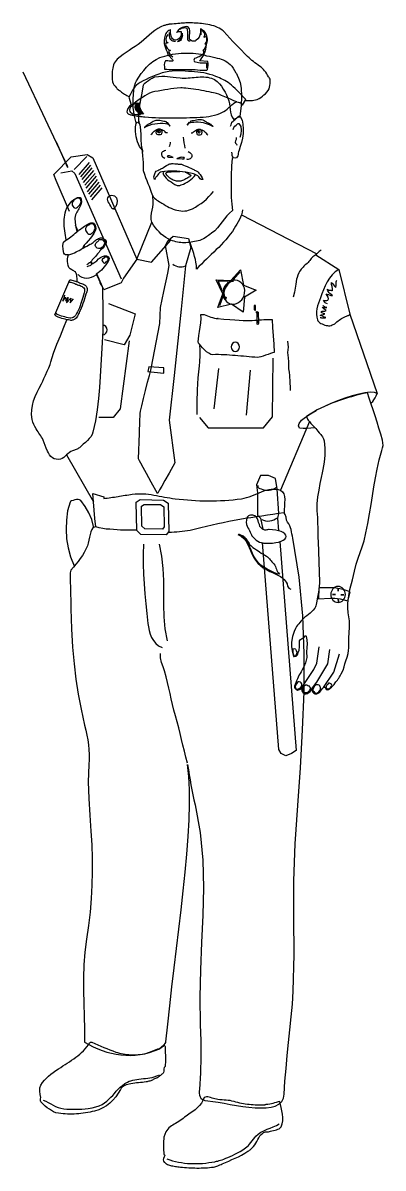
# Model space of a CAD drawing. Extents: x 3.3 to 3.87, y 0.96 to 2.78.
import ezdxf

# ---------------------------------------------------------------- set-up
doc = ezdxf.new("R2010")
doc.units = 0
doc.header["$MEASUREMENT"] = 0
doc.layers.add('INS__ELECTRICA', color=161, linetype='CONTINUOUS')
doc.layers.add('PERSONAS', color=21, linetype='CONTINUOUS')

# ---------------------------------------------------------------- blocks, each defined once
blk = doc.blocks.new('POLICIA')
at = {"layer": 'PERSONAS'}
for p, q in [((38.9947, 16.4157), (39.1145, 16.3534)), ((38.8285, 16.345), (38.8523, 16.4036)), ((38.8519, 16.3401), (38.8824, 16.3754)), ((39.1132, 16.3521), (39.1494, 16.3285)), ((38.8285, 16.345), (38.8519, 16.3401)), ((39.1494, 16.3285), (39.1671, 16.2576)), ((38.6979, 16.2563), (38.7219, 16.3123)), ((39.1671, 16.2576), (39.2106, 16.1312)), ((39.1028, 16.0867), (39.0567, 15.9775)), ((38.7167, 16.0338), (38.7596, 15.9592))]:
    blk.add_line(p, q, dxfattribs=at)
at = {"layer": 'PERSONAS', "linetype": 'CONTINUOUS'}
for points in [[(39.0009, 16.5973), (39.0012, 16.5973), (39.0036, 16.5971), (39.0057, 16.5971), (39.0078, 16.5971), (39.0101, 16.5971), (39.0122, 16.5971), (39.0146, 16.5976), (39.0169, 16.5981), (39.0198, 16.5991), (39.0227, 16.6005), (39.0256, 16.602), (39.0282, 16.6039), (39.0305, 16.606), (39.0329, 16.608), (39.035, 16.6104), (39.0371, 16.613), (39.0386, 16.6159), (39.0394, 16.6185), (39.0397, 16.6211), (39.0402, 16.6245), (39.0402, 16.6298), (39.0402, 16.6313), (39.0394, 16.6327), (39.0386, 16.634), (39.0379, 16.635), (39.0363, 16.6374), (39.035, 16.6397), (39.0334, 16.6421), (39.0316, 16.6442), (39.03, 16.6463), (39.0279, 16.6484), (39.0261, 16.6502), (39.0237, 16.6518), (39.0211, 16.6536), (39.0185, 16.6554), (39.0161, 16.6573), (39.0138, 16.6591), (39.0114, 16.6609), (39.0091, 16.663), (39.007, 16.6651), (39.0046, 16.6672), (38.9994, 16.6722), (38.9947, 16.6772), (38.99, 16.6819), (38.9855, 16.6866), (38.9808, 16.6913), (38.9763, 16.6963), (38.9716, 16.7015), (38.9669, 16.707), (38.9659, 16.708), (38.964, 16.7091), (38.9617, 16.7104), (38.9593, 16.712), (38.9567, 16.7133), (38.9544, 16.7146), (38.9523, 16.7154), (38.951, 16.7159), (38.9475, 16.7167), (38.9444, 16.7175), (38.941, 16.7182), (38.9376, 16.7188), (38.9345, 16.7193), (38.9313, 16.7196), (38.9287, 16.7198), (38.9261, 16.7201), (38.9227, 16.7203), (38.9196, 16.7203), (38.9167, 16.7206), (38.9138, 16.7206), (38.9112, 16.7206), (38.9088, 16.7206), (38.9062, 16.7206), (38.9039, 16.7203), (38.9015, 16.7203), (38.8989, 16.7201), (38.8965, 16.7198), (38.8936, 16.7196), (38.891, 16.7193), (38.8879, 16.719), (38.8847, 16.7188), (38.8813, 16.7185), (38.88, 16.7185), (38.879, 16.7182), (38.8777, 16.718), (38.8764, 16.7177), (38.8751, 16.7175), (38.8738, 16.7172), (38.8727, 16.7167), (38.8714, 16.7164), (38.8664, 16.7143), (38.8617, 16.7117), (38.857, 16.7083), (38.8523, 16.7049), (38.8478, 16.7012), (38.8437, 16.6973), (38.8395, 16.6936), (38.8353, 16.6902), (38.8303, 16.6863), (38.8256, 16.6829), (38.8206, 16.6798), (38.8159, 16.6769), (38.8112, 16.6737), (38.8065, 16.6703), (38.8018, 16.6669), (38.7971, 16.6628), (38.7952, 16.6609), (38.7937, 16.6586), (38.7923, 16.6565), (38.7913, 16.6541), (38.7905, 16.6515), (38.79, 16.6489), (38.7895, 16.6463), (38.7892, 16.6436), (38.7889, 16.6395), (38.7889, 16.6353), (38.7892, 16.6311), (38.7897, 16.6269), (38.7905, 16.6243), (38.7918, 16.6222), (38.7937, 16.6201), (38.7952, 16.6177), (38.7963, 16.6167), (38.7973, 16.6156), (38.7984, 16.6149), (38.7994, 16.6141), (38.8007, 16.6133), (38.8018, 16.6125), (38.8031, 16.6117), (38.8041, 16.6107), (38.8057, 16.6096), (38.8073, 16.6083), (38.8088, 16.6075), (38.8107, 16.6065), (38.8125, 16.6054), (38.8143, 16.6044), (38.8159, 16.6036), (38.8159, 16.6033)], [(38.9282, 16.6604), (38.93, 16.6622), (38.9319, 16.6651), (38.9337, 16.668), (38.9352, 16.6717), (38.9368, 16.6753), (38.9379, 16.679), (38.9386, 16.6824), (38.9392, 16.6855), (38.9397, 16.6881), (38.9402, 16.69), (38.9407, 16.6921), (38.9407, 16.6947), (38.9402, 16.6973), (38.9389, 16.701), (38.9376, 16.7046), (38.936, 16.7067), (38.9345, 16.708), (38.9326, 16.7093), (38.9311, 16.7104), (38.9295, 16.7112), (38.9295, 16.7059), (38.9284, 16.701), (38.9274, 16.6981), (38.9256, 16.6955), (38.9222, 16.6926), (38.9209, 16.6918), (38.9196, 16.6915), (38.9177, 16.6915), (38.9162, 16.6918), (38.9146, 16.6926), (38.9133, 16.6936), (38.9122, 16.6949), (38.912, 16.6965), (38.9122, 16.7004), (38.9125, 16.7041), (38.9128, 16.708), (38.912, 16.7114), (38.9107, 16.7133), (38.9091, 16.7143), (38.907, 16.7148), (38.9049, 16.7146), (38.9025, 16.7141), (38.9005, 16.7133), (38.8984, 16.7125), (38.8963, 16.7114), (38.895, 16.7099), (38.8931, 16.7073), (38.8918, 16.7052), (38.8921, 16.7057), (38.8936, 16.7067), (38.8957, 16.707), (38.8978, 16.707), (38.8989, 16.7067), (38.8991, 16.7046), (38.8989, 16.7023), (38.8981, 16.6999), (38.897, 16.6978), (38.8955, 16.696), (38.8939, 16.6947), (38.8918, 16.6936), (38.8897, 16.6934), (38.8874, 16.6939), (38.8853, 16.6952), (38.884, 16.697), (38.8829, 16.6994), (38.8824, 16.702), (38.8819, 16.7049), (38.8819, 16.7075), (38.8819, 16.7101), (38.8806, 16.7093), (38.8792, 16.7083), (38.8779, 16.7073), (38.8766, 16.7062), (38.8756, 16.7052), (38.8745, 16.7038), (38.8738, 16.7023), (38.8732, 16.701), (38.8722, 16.6968), (38.8717, 16.6926), (38.8719, 16.6881), (38.8727, 16.684), (38.8738, 16.6808), (38.8751, 16.6779), (38.8764, 16.6748), (38.8774, 16.6717), (38.8779, 16.6706), (38.879, 16.669), (38.8806, 16.6675), (38.8821, 16.6656), (38.8837, 16.6641), (38.885, 16.6625), (38.8858, 16.6612), (38.8858, 16.6601), (38.8853, 16.6599), (38.8837, 16.6599), (38.8819, 16.6599), (38.8798, 16.6599), (38.8777, 16.6601), (38.8758, 16.6601), (38.8745, 16.6601), (38.874, 16.6601), (38.8724, 16.6573), (38.8719, 16.6541), (38.8722, 16.651), (38.8724, 16.6473), (38.8761, 16.647), (38.8795, 16.6465), (38.8827, 16.6465), (38.8855, 16.6463), (38.8881, 16.6463), (38.8905, 16.6463), (38.8926, 16.6463), (38.895, 16.6463), (38.897, 16.6463), (38.8994, 16.6463), (38.9015, 16.6465), (38.9041, 16.6465), (38.9067, 16.6465), (38.9096, 16.6465), (38.9128, 16.6465), (38.9162, 16.6465), (38.9177, 16.6465), (38.9209, 16.6463), (38.9248, 16.646), (38.9292, 16.6457), (38.9334, 16.6455), (38.9371, 16.6455), (38.9397, 16.6457), (38.9407, 16.6465), (38.9415, 16.6499), (38.9418, 16.6531), (38.9418, 16.6559), (38.9415, 16.6591), (38.9282, 16.6604)], [(38.8777, 16.7023), (38.8756, 16.6989), (38.8745, 16.6949), (38.8751, 16.6913), (38.8782, 16.6889), (38.8772, 16.6889), (38.8761, 16.6892), (38.8753, 16.6892), (38.8748, 16.6889), (38.874, 16.6861), (38.8748, 16.6832), (38.8764, 16.6806), (38.8785, 16.6782), (38.879, 16.6777), (38.8798, 16.6774), (38.8808, 16.6772), (38.8819, 16.6769), (38.8811, 16.6769), (38.8806, 16.6769), (38.8798, 16.6769), (38.8792, 16.6764), (38.8792, 16.6735), (38.8808, 16.6709), (38.8829, 16.6688), (38.8855, 16.6669)], [(38.8798, 16.7054), (38.8795, 16.7028), (38.8798, 16.6999), (38.8803, 16.6973), (38.8816, 16.6949), (38.8824, 16.6942), (38.8832, 16.6934), (38.8842, 16.6929), (38.8853, 16.6923), (38.8863, 16.6921), (38.8874, 16.6918), (38.8887, 16.6918), (38.8897, 16.6918)], [(38.901, 16.7007), (38.9005, 16.6991), (38.8999, 16.6973), (38.8994, 16.6957), (38.8986, 16.6942), (38.8976, 16.6929), (38.8963, 16.6918), (38.8947, 16.6913), (38.8929, 16.6913), (38.8944, 16.6923), (38.896, 16.6939), (38.8976, 16.6952), (38.8989, 16.6968), (38.8999, 16.6986), (38.9007, 16.7004), (38.901, 16.7023), (38.901, 16.7044)], [(38.913, 16.6918), (38.9122, 16.6915), (38.9117, 16.6918), (38.9112, 16.6921), (38.9104, 16.6923), (38.9099, 16.6926), (38.9099, 16.6931), (38.9099, 16.6936), (38.9094, 16.6939), (38.9096, 16.6978), (38.9096, 16.702), (38.9096, 16.7059), (38.9091, 16.7099), (38.9083, 16.7114), (38.907, 16.7125), (38.9054, 16.7127), (38.9036, 16.7127), (38.9018, 16.7125), (38.8999, 16.712), (38.8981, 16.7112), (38.8965, 16.7101)], [(38.9306, 16.7018), (38.9306, 16.7033), (38.9306, 16.7049), (38.9303, 16.7065), (38.93, 16.708), (38.9319, 16.708), (38.9332, 16.7073), (38.9345, 16.7059), (38.9355, 16.7046), (38.936, 16.7031), (38.9358, 16.7015), (38.9352, 16.6997), (38.9347, 16.6981), (38.935, 16.6981), (38.9352, 16.6981), (38.9355, 16.6981), (38.9358, 16.6981), (38.9358, 16.6989), (38.9363, 16.6997), (38.9371, 16.6997), (38.9376, 16.6994), (38.9389, 16.6965), (38.9392, 16.6931), (38.9384, 16.69), (38.9363, 16.6874), (38.9368, 16.6874), (38.9371, 16.6874), (38.9376, 16.6874), (38.9376, 16.6874), (38.9379, 16.6842), (38.9371, 16.6816), (38.9352, 16.679), (38.9332, 16.6769), (38.9337, 16.6769), (38.934, 16.6769), (38.9345, 16.6769), (38.9345, 16.6769), (38.9345, 16.674), (38.9337, 16.6717), (38.9321, 16.6698), (38.93, 16.6683), (38.9277, 16.6669), (38.9251, 16.6659), (38.9224, 16.6648), (38.9201, 16.6638), (38.9193, 16.663), (38.919, 16.6614), (38.9193, 16.6601), (38.9196, 16.6594), (38.9219, 16.6586), (38.9243, 16.658), (38.9266, 16.6575), (38.9292, 16.6573), (38.9319, 16.6573), (38.9342, 16.6573), (38.9368, 16.6573), (38.9394, 16.6573), (38.9394, 16.6552), (38.9394, 16.6528), (38.9394, 16.6505), (38.9389, 16.6484)], [(38.8274, 16.5615), (38.8245, 16.5722), (38.8227, 16.5861), (38.8224, 16.5999), (38.8235, 16.6138), (38.8243, 16.6177), (38.8253, 16.6217), (38.8264, 16.6253), (38.8279, 16.6285), (38.8316, 16.6342), (38.8353, 16.64), (38.8395, 16.6452), (38.8439, 16.6505), (38.8486, 16.6549), (38.8536, 16.6591), (38.8591, 16.6625), (38.8651, 16.6654), (38.8688, 16.6667), (38.8727, 16.668), (38.8766, 16.669), (38.8811, 16.6698), (38.8853, 16.6709), (38.89, 16.6714), (38.8944, 16.6719), (38.8991, 16.6724), (38.9039, 16.6727), (38.9086, 16.6727), (38.9133, 16.6727), (38.918, 16.6724), (38.9224, 16.6722), (38.9266, 16.6714), (38.9308, 16.6709), (38.9347, 16.6698), (38.9394, 16.6685), (38.9441, 16.6675), (38.9483, 16.6667), (38.9523, 16.6656), (38.9559, 16.6648), (38.9596, 16.6638), (38.9627, 16.6628), (38.9659, 16.6617), (38.9688, 16.6604), (38.9716, 16.6588), (38.9742, 16.6567), (38.9769, 16.6546), (38.9792, 16.652), (38.9813, 16.6489), (38.9837, 16.6452), (38.9858, 16.641), (38.9866, 16.6402), (38.9881, 16.6376), (38.9902, 16.6329), (38.9926, 16.6261), (38.9941, 16.6167), (38.9949, 16.6044), (38.9944, 16.5889), (38.992, 16.5722), (38.992, 16.5722)], [(38.6471, 16.6429), (38.7183, 16.4924)], [(38.8193, 16.5905), (38.818, 16.5895), (38.8167, 16.5882), (38.8154, 16.5866), (38.8141, 16.5848), (38.8133, 16.5829), (38.8128, 16.5814), (38.8125, 16.5795), (38.8128, 16.5782), (38.8135, 16.5772), (38.8146, 16.5761), (38.8156, 16.5756), (38.817, 16.5751), (38.8183, 16.5745), (38.8196, 16.5743), (38.8209, 16.574), (38.8222, 16.5738), (38.8245, 16.5732), (38.8269, 16.5727), (38.8293, 16.5725), (38.8319, 16.5722), (38.8342, 16.5717), (38.8366, 16.5717), (38.8389, 16.5714), (38.8413, 16.5711), (38.8468, 16.5706), (38.8523, 16.5704), (38.8578, 16.5701), (38.8633, 16.5698), (38.8688, 16.5696), (38.8743, 16.5696), (38.8798, 16.5696), (38.8853, 16.5696), (38.8908, 16.5696), (38.8963, 16.5696), (38.9018, 16.5698), (38.9073, 16.5698), (38.9128, 16.5701), (38.9182, 16.5704), (38.9237, 16.5704), (38.9292, 16.5706), (38.934, 16.5709), (38.9384, 16.5714), (38.9428, 16.5719), (38.9473, 16.5727), (38.9517, 16.5738), (38.9562, 16.5751), (38.9604, 16.5766), (38.9646, 16.5785), (38.9669, 16.5798), (38.9693, 16.5816), (38.9719, 16.5837), (38.9745, 16.5861), (38.9771, 16.5884), (38.9797, 16.5905), (38.9821, 16.5923), (38.9842, 16.5939), (38.9873, 16.595), (38.9894, 16.5944), (38.991, 16.5942), (38.992, 16.5939), (38.9928, 16.5937), (38.9936, 16.5931), (38.9944, 16.5923), (38.9952, 16.5913), (38.9965, 16.5897), (39.0017, 16.5986), (38.9973, 16.6031), (38.9949, 16.606), (38.9926, 16.6086), (38.99, 16.6112), (38.9873, 16.6138), (38.9847, 16.6164), (38.9818, 16.619), (38.979, 16.6214), (38.9761, 16.6238), (38.9735, 16.6258), (38.9708, 16.6274), (38.9682, 16.629), (38.9653, 16.6306), (38.9627, 16.6319), (38.9599, 16.6332), (38.957, 16.6342), (38.9538, 16.6355), (38.9491, 16.6374), (38.9444, 16.6387), (38.9394, 16.64), (38.9347, 16.641), (38.9298, 16.6416), (38.9251, 16.6423), (38.9203, 16.6426), (38.9156, 16.6431), (38.9104, 16.6436), (38.9052, 16.6439), (38.9002, 16.6442), (38.895, 16.6444), (38.8897, 16.6442), (38.8845, 16.6439), (38.8792, 16.6434), (38.874, 16.6423), (38.8685, 16.641), (38.8633, 16.6392), (38.8583, 16.6374), (38.8531, 16.6355), (38.8481, 16.6332), (38.8431, 16.6308), (38.8384, 16.6285), (38.8334, 16.6258), (38.8306, 16.624), (38.8277, 16.6217), (38.8253, 16.619), (38.8232, 16.6159), (38.8211, 16.6128), (38.8193, 16.6094), (38.8175, 16.606), (38.8156, 16.6028), (38.8193, 16.5905)], [(38.8387, 16.4992), (38.8382, 16.5036), (38.8379, 16.5099), (38.8374, 16.5157), (38.8371, 16.5185), (38.8327, 16.524), (38.8295, 16.5316), (38.8274, 16.5397), (38.8264, 16.5481), (38.8264, 16.5552), (38.8272, 16.5607), (38.8287, 16.563), (38.8311, 16.5617), (38.8316, 16.5628), (38.8316, 16.567), (38.8313, 16.5722), (38.8311, 16.5764), (38.8324, 16.5866), (38.8342, 16.5955), (38.8363, 16.606), (38.8387, 16.6214), (38.8395, 16.623), (38.8413, 16.6248), (38.8437, 16.6269), (38.8468, 16.6293), (38.8497, 16.6311), (38.8528, 16.6329), (38.8552, 16.6342), (38.857, 16.6347), (38.863, 16.6355), (38.8683, 16.6358), (38.8727, 16.6358), (38.8772, 16.6355), (38.8813, 16.635), (38.8861, 16.6342), (38.891, 16.6337), (38.897, 16.6332), (38.9002, 16.6329), (38.9033, 16.6329), (38.9067, 16.6329), (38.9099, 16.6332), (38.913, 16.6334), (38.9162, 16.6337), (38.9196, 16.634), (38.9227, 16.6342), (38.9258, 16.6345), (38.929, 16.6347), (38.9321, 16.6347), (38.935, 16.6347), (38.9381, 16.6345), (38.9413, 16.6342), (38.9441, 16.6334), (38.947, 16.6327), (38.9517, 16.6306), (38.9559, 16.6277), (38.9596, 16.624), (38.963, 16.6201), (38.9659, 16.6154), (38.9688, 16.6107), (38.9711, 16.606), (38.9732, 16.601), (38.9748, 16.5968), (38.9756, 16.5921), (38.9763, 16.5876), (38.9769, 16.5832), (38.9774, 16.5787), (38.9784, 16.5745), (38.98, 16.5706), (38.9826, 16.567), (38.9837, 16.5667), (38.9847, 16.5672), (38.986, 16.5685), (38.9876, 16.5698), (38.9892, 16.5714), (38.9905, 16.5722), (38.9918, 16.5725), (38.9928, 16.5717), (38.9957, 16.5659), (38.997, 16.5594), (38.9975, 16.5523), (38.9973, 16.545), (38.9962, 16.5376), (38.9947, 16.5306), (38.9928, 16.524), (38.991, 16.5185), (38.9902, 16.5159), (38.9897, 16.5136), (38.9894, 16.5112), (38.9889, 16.5091), (38.9879, 16.5075), (38.9866, 16.5062), (38.9847, 16.5057), (38.9818, 16.506), (38.98, 16.5052), (38.979, 16.4934), (38.9784, 16.4774), (38.9782, 16.4633), (38.9782, 16.4531), (38.9784, 16.4429), (38.9792, 16.4327), (38.9803, 16.4225), (38.9758, 16.4183), (38.9716, 16.4138), (38.968, 16.4091), (38.9643, 16.4044), (38.9606, 16.3994), (38.9567, 16.3947), (38.9523, 16.3903), (38.9473, 16.3861), (38.9447, 16.3843), (38.9421, 16.3824), (38.9394, 16.3806), (38.9371, 16.379), (38.9342, 16.3775), (38.9316, 16.3761), (38.9287, 16.3748), (38.9258, 16.3741), (38.923, 16.3735), (38.9203, 16.373), (38.9175, 16.3725), (38.9148, 16.372), (38.912, 16.3717), (38.9094, 16.3714), (38.9065, 16.3712), (38.9039, 16.3712), (38.901, 16.3712), (38.8984, 16.3714), (38.8955, 16.3717), (38.8929, 16.3722), (38.8902, 16.3727), (38.8876, 16.3735), (38.885, 16.3743), (38.8824, 16.3754), (38.8782, 16.3772), (38.8743, 16.3795), (38.8706, 16.3822), (38.8672, 16.385), (38.8638, 16.3882), (38.8607, 16.3916), (38.8578, 16.395), (38.8549, 16.3989), (38.8523, 16.4036), (38.8512, 16.4083), (38.8512, 16.4131), (38.8518, 16.418), (38.8528, 16.4227), (38.8539, 16.4277), (38.8544, 16.4327), (38.8541, 16.4377), (38.8541, 16.4398), (38.8539, 16.4418), (38.8536, 16.4437), (38.8536, 16.4455), (38.8518, 16.451), (38.8499, 16.4557), (38.8484, 16.4604), (38.8465, 16.4649), (38.8447, 16.4696), (38.8429, 16.4743), (38.841, 16.4795), (38.8392, 16.4855), (38.8387, 16.4992)], [(38.9873, 16.595), (38.9858, 16.5955), (38.9826, 16.5968), (38.9784, 16.5989), (38.9735, 16.601), (38.9682, 16.6033), (38.963, 16.6054), (38.9585, 16.6073), (38.9551, 16.6083), (38.953, 16.6088), (38.9502, 16.6096), (38.947, 16.6101), (38.9434, 16.6109), (38.9394, 16.6117), (38.9355, 16.6125), (38.9311, 16.6133), (38.9269, 16.6141), (38.9224, 16.6146), (38.9182, 16.6154), (38.9141, 16.6159), (38.9101, 16.6164), (38.9065, 16.6167), (38.9033, 16.6169), (38.9005, 16.6172), (38.8981, 16.6172), (38.8926, 16.6169), (38.8874, 16.6164), (38.8824, 16.6156), (38.8774, 16.6149), (38.8727, 16.6141), (38.8677, 16.6133), (38.8625, 16.6122), (38.857, 16.6115), (38.8528, 16.6104), (38.8486, 16.6088), (38.8447, 16.607), (38.841, 16.6046), (38.8374, 16.602), (38.8337, 16.5997), (38.83, 16.5971), (38.8264, 16.5944), (38.8251, 16.5934), (38.823, 16.5921), (38.8209, 16.591), (38.8193, 16.5905)], [(38.8204, 16.5884), (38.8185, 16.5866), (38.8172, 16.5845), (38.8167, 16.5821), (38.8172, 16.58), (38.8185, 16.5782), (38.8204, 16.5769), (38.8222, 16.5759), (38.8245, 16.5753), (38.8269, 16.5748), (38.8293, 16.5748), (38.8316, 16.5748), (38.834, 16.5748), (38.8329, 16.5761), (38.8319, 16.5772), (38.8308, 16.5782), (38.8298, 16.5793), (38.8285, 16.5803), (38.8277, 16.5816), (38.8266, 16.5829), (38.8261, 16.5842), (38.8259, 16.5868), (38.8264, 16.5892), (38.8277, 16.5916), (38.829, 16.5937), (38.8279, 16.5931), (38.8266, 16.5926), (38.8256, 16.5921), (38.8245, 16.5916), (38.8232, 16.5908), (38.8222, 16.5902), (38.8214, 16.5892), (38.8204, 16.5884)], [(38.8327, 16.5759), (38.8308, 16.5779), (38.829, 16.5798), (38.8274, 16.5816), (38.8261, 16.5842), (38.8256, 16.5863), (38.8261, 16.5882), (38.8269, 16.5897), (38.8279, 16.5918)], [(38.829, 16.5923), (38.8279, 16.5902), (38.8272, 16.5884), (38.8269, 16.5866), (38.8274, 16.5842), (38.8287, 16.5816), (38.8303, 16.5798), (38.8321, 16.5779), (38.834, 16.5756)], [(38.83, 16.5929), (38.829, 16.5908), (38.8282, 16.5887), (38.8282, 16.5866), (38.8287, 16.5842), (38.83, 16.5816), (38.8316, 16.5798), (38.8332, 16.5779), (38.835, 16.5756)], [(38.8308, 16.5931), (38.83, 16.591), (38.8295, 16.5889), (38.8295, 16.5866), (38.83, 16.5842), (38.8311, 16.5816), (38.8327, 16.5798), (38.8345, 16.5779), (38.8363, 16.5756)], [(38.8319, 16.5937), (38.8311, 16.5916), (38.8308, 16.5892), (38.8308, 16.5868), (38.8313, 16.5842), (38.8324, 16.5816), (38.834, 16.5795), (38.8355, 16.5777), (38.8374, 16.5756)], [(38.8329, 16.5942), (38.8321, 16.5918), (38.8319, 16.5892), (38.8321, 16.5866), (38.8327, 16.584), (38.8337, 16.5816), (38.8353, 16.5795), (38.8368, 16.5777), (38.8387, 16.5756)], [(38.8397, 16.5756), (38.8379, 16.5777), (38.8366, 16.5795), (38.835, 16.5814), (38.834, 16.584), (38.8332, 16.5866), (38.8329, 16.5895), (38.8332, 16.5923), (38.834, 16.5947)], [(38.8308, 16.5683), (38.8308, 16.5659), (38.8313, 16.5636), (38.8321, 16.5612), (38.8329, 16.5588), (38.834, 16.5507), (38.8345, 16.5429), (38.8345, 16.535), (38.8353, 16.5269), (38.8358, 16.5238), (38.8363, 16.5209), (38.8371, 16.5177), (38.8376, 16.5149)], [(38.9774, 16.5565), (38.9782, 16.5586), (38.9787, 16.5609), (38.9797, 16.5628), (38.9813, 16.5643), (38.9826, 16.5654), (38.9842, 16.5667), (38.9855, 16.568), (38.9868, 16.569), (38.9881, 16.5701), (38.9897, 16.5709), (38.9913, 16.5714), (38.9931, 16.5714)], [(38.8777, 16.5615), (38.8758, 16.5617), (38.8756, 16.5625), (38.8753, 16.5633), (38.8735, 16.5638), (38.8714, 16.5641), (38.869, 16.5646), (38.8669, 16.5651), (38.8649, 16.5654), (38.8628, 16.5656), (38.8607, 16.5656), (38.8586, 16.5654), (38.8567, 16.5649), (38.8544, 16.5638), (38.8528, 16.563), (38.8518, 16.5625), (38.8512, 16.562), (38.8507, 16.5615), (38.8497, 16.5609), (38.8481, 16.5601), (38.8457, 16.5591), (38.846, 16.5591), (38.8452, 16.5586), (38.8442, 16.5578), (38.8429, 16.5567), (38.8416, 16.5557), (38.8408, 16.5549), (38.8402, 16.5544), (38.8405, 16.5544), (38.8444, 16.5565), (38.8486, 16.5581), (38.8526, 16.5594), (38.857, 16.5604), (38.8612, 16.5609), (38.8654, 16.5612), (38.8698, 16.5612), (38.874, 16.5607), (38.8764, 16.5604), (38.8782, 16.5596), (38.88, 16.5583), (38.8816, 16.5567), (38.8777, 16.5615)], [(38.8769, 16.5458), (38.8761, 16.5458), (38.8756, 16.5458), (38.8748, 16.5458), (38.8745, 16.546), (38.8732, 16.5476), (38.8717, 16.5489), (38.8698, 16.5497), (38.868, 16.5507), (38.8667, 16.5512), (38.8656, 16.5515), (38.8643, 16.5518), (38.8633, 16.5518), (38.862, 16.5515), (38.8609, 16.551), (38.8596, 16.5507), (38.8586, 16.5502), (38.8578, 16.5494), (38.8567, 16.5489), (38.8557, 16.5481), (38.8552, 16.5478), (38.8536, 16.5465), (38.8526, 16.5452), (38.8518, 16.5439), (38.8505, 16.5426)], [(38.8641, 16.5429), (38.8622, 16.5429), (38.8607, 16.5434), (38.8596, 16.5444), (38.8591, 16.5468), (38.8594, 16.5486), (38.8604, 16.5499), (38.862, 16.551), (38.8638, 16.5512), (38.8656, 16.551), (38.8672, 16.5499), (38.8683, 16.5484), (38.8683, 16.5468), (38.8677, 16.5444), (38.8669, 16.5434), (38.8656, 16.5429), (38.8641, 16.5429)], [(38.912, 16.563), (38.9141, 16.5633), (38.9143, 16.5641), (38.9143, 16.5649), (38.9164, 16.5654), (38.9185, 16.5656), (38.9209, 16.5662), (38.923, 16.5667), (38.9251, 16.567), (38.9271, 16.5672), (38.9292, 16.5672), (38.9313, 16.567), (38.9332, 16.5664), (38.9355, 16.5654), (38.9371, 16.5646), (38.9379, 16.5641), (38.9386, 16.5636), (38.9392, 16.563), (38.9402, 16.5625), (38.9418, 16.5617), (38.9441, 16.5607), (38.9439, 16.5607), (38.9444, 16.5601), (38.9455, 16.5594), (38.9468, 16.5583), (38.9481, 16.5573), (38.9491, 16.5565), (38.9496, 16.556), (38.9494, 16.556), (38.9441, 16.5586), (38.9389, 16.5604), (38.9342, 16.5617), (38.93, 16.5625), (38.9258, 16.5628), (38.9222, 16.5628), (38.9188, 16.5625), (38.9159, 16.5622), (38.9135, 16.5617), (38.9117, 16.5612), (38.9099, 16.5599), (38.9083, 16.5583), (38.912, 16.563)], [(38.9146, 16.5458), (38.9151, 16.5458), (38.9159, 16.5458), (38.9164, 16.5458), (38.9169, 16.5458), (38.9182, 16.5473), (38.9198, 16.5486), (38.9214, 16.5497), (38.9232, 16.5507), (38.9245, 16.5512), (38.9258, 16.5515), (38.9269, 16.5515), (38.9282, 16.5515), (38.9292, 16.5512), (38.9306, 16.5507), (38.9316, 16.5505), (38.9326, 16.5499), (38.9337, 16.5494), (38.9347, 16.5489), (38.9358, 16.5481), (38.9363, 16.5476), (38.9379, 16.5463), (38.9386, 16.5452), (38.9397, 16.5439), (38.941, 16.5426)], [(38.9274, 16.5426), (38.9292, 16.5426), (38.9306, 16.5431), (38.9316, 16.5444), (38.9321, 16.5468), (38.9319, 16.5484), (38.9308, 16.5499), (38.9295, 16.551), (38.9277, 16.5512), (38.9258, 16.551), (38.9243, 16.5499), (38.9232, 16.5484), (38.923, 16.5468), (38.9237, 16.5444), (38.9245, 16.5431), (38.9258, 16.5426), (38.9274, 16.5426)], [(38.9261, 16.5499), (38.9256, 16.5497), (38.9251, 16.5494), (38.9248, 16.5489), (38.9248, 16.5484), (38.9248, 16.5484), (38.9251, 16.5484), (38.9253, 16.5481), (38.9253, 16.5481), (38.9258, 16.5486), (38.9261, 16.5489), (38.9266, 16.5494), (38.9269, 16.5499), (38.9266, 16.5499), (38.9266, 16.5499), (38.9264, 16.5499), (38.9261, 16.5499)], [(38.9818, 16.5512), (38.9826, 16.5541), (38.9842, 16.5562), (38.9863, 16.5581), (38.9884, 16.5599), (38.9886, 16.5601), (38.9894, 16.5607), (38.99, 16.5609), (38.9905, 16.5607), (38.9936, 16.556), (38.9944, 16.5499), (38.9936, 16.5439), (38.992, 16.5382)], [(38.8625, 16.5494), (38.862, 16.5492), (38.8615, 16.5486), (38.8612, 16.5484), (38.8609, 16.5478), (38.8609, 16.5476), (38.8612, 16.5476), (38.8615, 16.5476), (38.8617, 16.5476), (38.8622, 16.5481), (38.8625, 16.5484), (38.863, 16.5489), (38.8633, 16.5494), (38.863, 16.5494), (38.863, 16.5494), (38.8628, 16.5494), (38.8625, 16.5494)], [(38.8641, 16.5458), (38.8635, 16.546), (38.863, 16.5463), (38.8628, 16.5468), (38.8625, 16.5473), (38.8628, 16.5481), (38.863, 16.5486), (38.8635, 16.5489), (38.8641, 16.5492), (38.8646, 16.5489), (38.8651, 16.5486), (38.8654, 16.5481), (38.8656, 16.5473), (38.8654, 16.5468), (38.8651, 16.5463), (38.8646, 16.546), (38.8641, 16.5458)], [(38.9018, 16.5389), (38.9025, 16.5348), (38.9033, 16.53), (38.9044, 16.5256), (38.9049, 16.5214)], [(38.9274, 16.5458), (38.9279, 16.5458), (38.9284, 16.5463), (38.9287, 16.5465), (38.929, 16.5473), (38.9287, 16.5478), (38.9284, 16.5484), (38.9279, 16.5486), (38.9274, 16.5489), (38.9269, 16.5486), (38.9264, 16.5484), (38.9261, 16.5478), (38.9258, 16.5473), (38.9261, 16.5465), (38.9264, 16.5463), (38.9269, 16.5458), (38.9274, 16.5458)], [(38.9863, 16.5382), (38.9863, 16.5369), (38.9863, 16.5355), (38.9858, 16.5342), (38.9852, 16.5329), (38.9847, 16.5308), (38.9855, 16.5295), (38.9866, 16.528), (38.9876, 16.5261)], [(38.7188, 16.49), (38.7007, 16.5308)], [(38.8743, 16.5177), (38.8724, 16.5172), (38.8706, 16.5164), (38.869, 16.5154), (38.8683, 16.5144), (38.8677, 16.5133), (38.8675, 16.512), (38.8677, 16.5109), (38.8683, 16.5096), (38.8688, 16.5083), (38.869, 16.5078), (38.8701, 16.5073), (38.873, 16.5057)], [(38.8813, 16.5311), (38.8813, 16.5293), (38.8808, 16.5274), (38.8803, 16.5253), (38.88, 16.5235)], [(38.9101, 16.5162), (38.9128, 16.5144), (38.9143, 16.513), (38.9154, 16.512), (38.9156, 16.5107), (38.9156, 16.5083), (38.9151, 16.5068), (38.9141, 16.5055), (38.913, 16.5044), (38.9114, 16.5039), (38.9101, 16.5036), (38.9088, 16.5036), (38.9078, 16.5039)], [(38.9787, 16.5149), (38.9795, 16.5125), (38.9797, 16.5102), (38.9803, 16.5075), (38.9818, 16.506)], [(38.7214, 16.4206), (38.7, 16.4699), (38.6963, 16.4798), (38.724, 16.5075), (38.7492, 16.5112), (38.7581, 16.5062), (38.8285, 16.345), (38.807, 16.3149), (38.8033, 16.3073), (38.7756, 16.2961), (38.7645, 16.3216)], [(38.7287, 16.4877), (38.7486, 16.5081)], [(38.7366, 16.4798), (38.7528, 16.4986)], [(38.8552, 16.4759), (38.8557, 16.4777), (38.8567, 16.4806), (38.858, 16.4835), (38.8591, 16.4848), (38.8615, 16.4861), (38.8633, 16.4871), (38.8651, 16.4877), (38.8664, 16.4884), (38.8677, 16.4892), (38.8693, 16.4897), (38.8709, 16.4908), (38.873, 16.4921), (38.8753, 16.4937), (38.8774, 16.495), (38.8792, 16.4958), (38.8808, 16.4966), (38.8827, 16.4968), (38.8842, 16.4971), (38.8863, 16.4971), (38.8887, 16.4968), (38.8916, 16.4966), (38.8931, 16.4963), (38.8939, 16.496), (38.8942, 16.496), (38.8942, 16.496), (38.895, 16.4958), (38.8965, 16.4958), (38.8994, 16.4958), (38.9005, 16.4955), (38.9025, 16.4947), (38.9054, 16.4934), (38.9086, 16.4921), (38.9117, 16.4908), (38.9143, 16.4895), (38.9164, 16.4887), (38.9175, 16.4882), (38.919, 16.4874), (38.9203, 16.4866), (38.9214, 16.4861), (38.9227, 16.4855), (38.9237, 16.485), (38.9248, 16.4842), (38.9258, 16.4832), (38.9271, 16.4819), (38.929, 16.4798), (38.9308, 16.4772), (38.9324, 16.4743), (38.9334, 16.4719), (38.9332, 16.4717), (38.9326, 16.4714), (38.9316, 16.4714), (38.9308, 16.4714), (38.9292, 16.4727), (38.9282, 16.4743), (38.9271, 16.4761), (38.9256, 16.4774), (38.9232, 16.4788), (38.9209, 16.4798), (38.9185, 16.4806), (38.9162, 16.4814), (38.9138, 16.4819), (38.9112, 16.4824), (38.9088, 16.4827), (38.9062, 16.4832), (38.9012, 16.484), (38.8965, 16.4845), (38.8918, 16.485), (38.8871, 16.485), (38.8824, 16.485), (38.8774, 16.4848), (38.8727, 16.4845), (38.868, 16.4837), (38.8662, 16.4832), (38.8646, 16.4822), (38.863, 16.4808), (38.8615, 16.4793), (38.8601, 16.4772), (38.8588, 16.4753), (38.8575, 16.4733), (38.8565, 16.4714), (38.8552, 16.4759)], [(38.8861, 16.5065), (38.885, 16.507), (38.8837, 16.5075), (38.8827, 16.5081), (38.8813, 16.5088), (38.8803, 16.5091), (38.879, 16.5094), (38.8779, 16.5091), (38.8769, 16.5086), (38.8766, 16.5081), (38.8774, 16.5075), (38.8785, 16.5073), (38.8798, 16.5073), (38.8861, 16.5065)], [(38.8861, 16.5065), (38.885, 16.507), (38.8837, 16.5075), (38.8827, 16.5081), (38.8813, 16.5088), (38.8803, 16.5091), (38.879, 16.5094), (38.8779, 16.5091), (38.8769, 16.5086), (38.8766, 16.5081), (38.8774, 16.5075), (38.8785, 16.5073), (38.8798, 16.5073)], [(38.8918, 16.5047), (38.8931, 16.5055), (38.8947, 16.506), (38.896, 16.5065), (38.8973, 16.507), (38.8986, 16.5073), (38.9002, 16.5075), (38.9015, 16.5073), (38.9031, 16.507), (38.9036, 16.5065), (38.9033, 16.5057), (38.9031, 16.5049), (38.9033, 16.5041), (38.9025, 16.5041), (38.9018, 16.5041), (38.901, 16.5041), (38.9002, 16.5041), (38.8918, 16.5047)], [(38.8918, 16.5047), (38.8931, 16.5055), (38.8947, 16.506), (38.896, 16.5065), (38.8973, 16.507), (38.8986, 16.5073), (38.9002, 16.5075), (38.9015, 16.5073), (38.9031, 16.507), (38.9036, 16.5065), (38.9033, 16.5057), (38.9031, 16.5049), (38.9033, 16.5041), (38.9025, 16.5041), (38.9018, 16.5041), (38.901, 16.5041), (38.9002, 16.5041)], [(38.7075, 16.4824), (38.7251, 16.4855), (38.7298, 16.4814)], [(38.7298, 16.4814), (38.8033, 16.3136)], [(38.739, 16.4759), (38.7554, 16.4947)], [(38.7413, 16.4714), (38.7575, 16.4903)], [(38.7434, 16.467), (38.7599, 16.4858)], [(38.7458, 16.4625), (38.762, 16.4814)], [(38.8724, 16.4845), (38.8722, 16.4842), (38.8709, 16.4835), (38.8698, 16.4827), (38.8709, 16.4793), (38.8727, 16.4764), (38.8748, 16.474), (38.8772, 16.4717), (38.88, 16.4696), (38.8829, 16.4678), (38.8858, 16.4657), (38.8887, 16.4638), (38.89, 16.463), (38.8913, 16.4625), (38.8926, 16.4623), (38.8939, 16.4623), (38.8952, 16.4623), (38.8968, 16.4623), (38.8978, 16.4625), (38.8991, 16.463), (38.9023, 16.4644), (38.9054, 16.4657), (38.9086, 16.4672), (38.9114, 16.4693), (38.9143, 16.4714), (38.9169, 16.4738), (38.9193, 16.4764), (38.9214, 16.479), (38.9203, 16.4801), (38.9203, 16.4801)], [(38.9054, 16.4832), (38.9059, 16.4832), (38.9101, 16.4814), (38.9141, 16.4785), (38.9143, 16.478), (38.9138, 16.4772), (38.9133, 16.4767), (38.9125, 16.4761), (38.9109, 16.4753), (38.9094, 16.4743), (38.9078, 16.4735), (38.9062, 16.4725), (38.9046, 16.4714), (38.9028, 16.4706), (38.9012, 16.4699), (38.8994, 16.4693), (38.8981, 16.4691), (38.8968, 16.4688), (38.8952, 16.4688), (38.8939, 16.4688), (38.8926, 16.4688), (38.8913, 16.4691), (38.8897, 16.4693), (38.8884, 16.4699), (38.8863, 16.4706), (38.8845, 16.4717), (38.8824, 16.4727), (38.8806, 16.474), (38.879, 16.4753), (38.8774, 16.4769), (38.8761, 16.4785), (38.8748, 16.4803), (38.8745, 16.4816), (38.8756, 16.4827), (38.8769, 16.4835), (38.8785, 16.484), (38.8829, 16.484), (38.8876, 16.4845), (38.8923, 16.4845), (38.8965, 16.4845), (38.8965, 16.4845)], [(38.7479, 16.4581), (38.7643, 16.4769)], [(38.7497, 16.4523), (38.7659, 16.4714)], [(38.752, 16.4484), (38.7685, 16.4672)], [(38.7544, 16.4439), (38.7706, 16.4628)], [(38.7336, 16.3089), (38.7335, 16.3125), (38.7329, 16.3191), (38.7327, 16.3207), (38.7321, 16.3222), (38.7314, 16.3233), (38.7306, 16.3246), (38.7293, 16.3256), (38.728, 16.3264), (38.7266, 16.3272), (38.7251, 16.328), (38.7225, 16.3296), (38.7204, 16.3319), (38.7191, 16.3348), (38.7185, 16.3379), (38.7183, 16.3413), (38.7183, 16.345), (38.7188, 16.3487), (38.7196, 16.3521), (38.7172, 16.3518), (38.7151, 16.3521), (38.7133, 16.3529), (38.7123, 16.3547), (38.7109, 16.3604), (38.7104, 16.3665), (38.7117, 16.372), (38.7157, 16.3759), (38.7143, 16.3866), (38.713, 16.3973), (38.7128, 16.4078), (38.7141, 16.4186), (38.7154, 16.4225), (38.7172, 16.4264), (38.7196, 16.4303), (38.7222, 16.434), (38.7251, 16.4371), (38.728, 16.4398), (38.7311, 16.4416), (38.734, 16.4429), (38.7382, 16.4429), (38.74, 16.4405), (38.7403, 16.4363), (38.7392, 16.4316), (38.7382, 16.4293), (38.7371, 16.4269), (38.7361, 16.4251), (38.735, 16.4233), (38.734, 16.4214), (38.7329, 16.4196), (38.7316, 16.4178), (38.7306, 16.4157), (38.7295, 16.4104), (38.7301, 16.4031), (38.7314, 16.3958), (38.7327, 16.39), (38.7332, 16.3898), (38.7345, 16.3903), (38.7358, 16.3913), (38.7369, 16.3919), (38.739, 16.3932), (38.741, 16.3945), (38.7431, 16.3958), (38.745, 16.3973), (38.7471, 16.3987), (38.7492, 16.4), (38.7513, 16.401), (38.7536, 16.4021), (38.7554, 16.4026), (38.757, 16.4028), (38.7586, 16.4026), (38.7599, 16.4021), (38.7609, 16.401), (38.7617, 16.4), (38.7622, 16.3987), (38.7628, 16.3971), (38.763, 16.3934), (38.762, 16.3898), (38.7602, 16.3858), (38.7575, 16.3822), (38.7544, 16.3782), (38.751, 16.3743), (38.7476, 16.3704), (38.7442, 16.3665), (38.7429, 16.3644), (38.7424, 16.3631), (38.7431, 16.3625), (38.7447, 16.3633), (38.7489, 16.3659), (38.7515, 16.3675), (38.7536, 16.3686), (38.7549, 16.3691), (38.7562, 16.3696), (38.7575, 16.3704), (38.7591, 16.3717), (38.7617, 16.3741), (38.763, 16.3751), (38.7643, 16.3761), (38.7656, 16.3769), (38.7672, 16.3777), (38.7688, 16.3782), (38.7704, 16.3788), (38.7717, 16.3788), (38.7727, 16.3788), (38.7761, 16.3775), (38.7782, 16.3759), (38.7793, 16.3735), (38.7793, 16.3712), (38.7782, 16.3683), (38.7764, 16.3654), (38.774, 16.3623), (38.7706, 16.3591), (38.7696, 16.3581), (38.7683, 16.3563), (38.767, 16.3547), (38.7659, 16.3534), (38.7641, 16.3513), (38.7625, 16.3494), (38.7609, 16.3479), (38.7596, 16.3463), (38.7583, 16.345), (38.7573, 16.3437), (38.756, 16.3419), (38.7544, 16.34), (38.7547, 16.3395), (38.7557, 16.3387), (38.7573, 16.3382), (38.7586, 16.3382), (38.7615, 16.3403), (38.7646, 16.3426), (38.7675, 16.3453), (38.7706, 16.3474), (38.7735, 16.3492), (38.7769, 16.3502), (38.78, 16.3502), (38.7834, 16.3489), (38.784, 16.3479), (38.7842, 16.346), (38.784, 16.344), (38.7834, 16.3421), (38.7811, 16.3387), (38.7787, 16.3356), (38.7764, 16.3327), (38.7743, 16.3301), (38.7719, 16.3275), (38.7696, 16.3254), (38.7667, 16.3233), (38.7638, 16.3212), (38.7654, 16.318), (38.7667, 16.3152), (38.7677, 16.3125), (38.7688, 16.3102), (38.7696, 16.3078), (38.7706, 16.3055), (38.7719, 16.3029), (38.7735, 16.3), (38.7738, 16.2903)], [(38.7253, 16.4311), (38.7266, 16.429), (38.7282, 16.4272), (38.7301, 16.4261), (38.7324, 16.4267), (38.734, 16.4277), (38.7353, 16.429), (38.7366, 16.4303), (38.7379, 16.4316), (38.7387, 16.4332), (38.7395, 16.4348), (38.7397, 16.4366), (38.7395, 16.4384), (38.739, 16.4398), (38.7382, 16.4405), (38.7374, 16.4413), (38.7363, 16.4418), (38.735, 16.4421), (38.7337, 16.4421), (38.7327, 16.4418), (38.7316, 16.4413), (38.7298, 16.4398), (38.7282, 16.4387), (38.7269, 16.4374), (38.7256, 16.4353), (38.7253, 16.4311)], [(38.7565, 16.4395), (38.773, 16.4583)], [(38.7821, 16.4424), (38.7832, 16.4442), (38.7848, 16.4455), (38.7866, 16.4463), (38.7887, 16.4466), (38.7908, 16.4463), (38.7926, 16.4458), (38.7944, 16.4442), (38.7958, 16.4424), (38.7968, 16.4379), (38.7965, 16.4332), (38.7947, 16.4288), (38.7913, 16.4251), (38.7916, 16.4251), (38.7921, 16.4251), (38.7923, 16.4251), (38.7926, 16.4251), (38.7916, 16.4251), (38.7905, 16.4251), (38.7895, 16.4251), (38.7892, 16.4251), (38.7882, 16.4274), (38.7869, 16.4295), (38.7855, 16.4319), (38.7842, 16.434), (38.7829, 16.4361), (38.7821, 16.4382), (38.7819, 16.4403), (38.7821, 16.4424)], [(38.8536, 16.4455), (38.8549, 16.4434), (38.8565, 16.4418), (38.8583, 16.4403), (38.8601, 16.439), (38.8622, 16.4377), (38.8643, 16.4363), (38.8664, 16.4353), (38.8683, 16.434), (38.8711, 16.4322), (38.874, 16.4303), (38.8769, 16.4288), (38.88, 16.4272), (38.8829, 16.4259), (38.8861, 16.4246), (38.8892, 16.4235), (38.8921, 16.4227), (38.8952, 16.4222), (38.8984, 16.4217), (38.9015, 16.4214), (38.9046, 16.4217), (38.9078, 16.422), (38.9107, 16.4227), (38.9138, 16.4238), (38.9167, 16.4251), (38.9214, 16.4277), (38.9261, 16.4306), (38.9306, 16.4335), (38.935, 16.4369), (38.9389, 16.4405), (38.9431, 16.4445), (38.9468, 16.4484), (38.9502, 16.4528)], [(38.9962, 16.4235), (38.9957, 16.4196), (38.9947, 16.4157), (38.9934, 16.4117), (38.9915, 16.4081), (38.9897, 16.4044), (38.9876, 16.4008), (38.9855, 16.3973), (38.9834, 16.3939), (38.9803, 16.3892), (38.9769, 16.3845), (38.9735, 16.3803), (38.9698, 16.3759), (38.9661, 16.372), (38.9625, 16.3678), (38.9585, 16.3638), (38.9546, 16.3602), (38.9507, 16.3563), (38.9468, 16.3526), (38.9428, 16.3487), (38.9389, 16.345), (38.935, 16.3411), (38.9311, 16.3371), (38.9271, 16.3332), (38.9235, 16.3293), (38.923, 16.3351), (38.9222, 16.34), (38.9214, 16.3447), (38.9203, 16.3492), (38.9188, 16.3539), (38.9172, 16.3589), (38.9151, 16.3646), (38.913, 16.3712)], [(38.7167, 16.3759), (38.7191, 16.3775), (38.7214, 16.379), (38.7235, 16.3806), (38.7259, 16.3824), (38.728, 16.3843), (38.7303, 16.3864), (38.7324, 16.3879), (38.7348, 16.3898)], [(38.7346, 16.3903), (38.7308, 16.3991)], [(38.7554, 16.401), (38.7541, 16.4005), (38.7528, 16.4), (38.7518, 16.3992), (38.7505, 16.3987), (38.7494, 16.3979), (38.7486, 16.3968), (38.7479, 16.3958), (38.7471, 16.3947), (38.7465, 16.3937), (38.7465, 16.3924), (38.7468, 16.3911), (38.7473, 16.3898), (38.7481, 16.3882), (38.7492, 16.3869), (38.7505, 16.3856), (38.752, 16.3848), (38.7531, 16.3845), (38.7539, 16.3845), (38.7547, 16.3848), (38.7554, 16.385), (38.7568, 16.3861), (38.7583, 16.3874), (38.7596, 16.3887), (38.7607, 16.3905), (38.7615, 16.3921), (38.762, 16.3942), (38.7617, 16.3963), (38.7609, 16.3984), (38.7602, 16.3997), (38.7588, 16.4008), (38.7573, 16.4013), (38.7554, 16.401)], [(38.7764, 16.3691), (38.7756, 16.367), (38.7745, 16.3654), (38.7735, 16.3641), (38.7725, 16.3633), (38.7711, 16.3625), (38.7701, 16.362), (38.7685, 16.3618), (38.7672, 16.3618), (38.7651, 16.3625), (38.7633, 16.3646), (38.7622, 16.367), (38.7625, 16.3691), (38.763, 16.3699), (38.7636, 16.3709), (38.7643, 16.3717), (38.7651, 16.3725), (38.7662, 16.3733), (38.7672, 16.3743), (38.768, 16.3754), (38.7691, 16.3761), (38.7706, 16.3764), (38.7719, 16.3764), (38.7732, 16.3761), (38.7743, 16.3754), (38.7751, 16.3743), (38.7761, 16.3733), (38.7769, 16.3722), (38.7774, 16.3712), (38.7777, 16.3706), (38.7774, 16.3701), (38.7769, 16.3699), (38.7764, 16.3691)], [(38.8777, 16.3741), (38.8861, 16.3816), (38.9104, 16.3777), (38.9141, 16.3638), (38.9059, 16.3343), (38.8991, 16.2657), (38.8876, 16.1599), (38.88, 16.0893), (38.8889, 16.0212), (38.8798, 16.005), (38.873, 15.993), (38.868, 15.9843), (38.8646, 15.9783), (38.8628, 15.9749), (38.8617, 15.9731), (38.8612, 15.9723), (38.8612, 15.9723), (38.8512, 15.9906), (38.8439, 16.0042), (38.8384, 16.0139), (38.8348, 16.0207), (38.8327, 16.0246), (38.8316, 16.0267), (38.8311, 16.0275), (38.8311, 16.0275), (38.8324, 16.0676), (38.8332, 16.0885), (38.8334, 16.0969), (38.8334, 16.0995), (38.8342, 16.1031), (38.8363, 16.1118), (38.8392, 16.1233), (38.8423, 16.1361), (38.8455, 16.1492), (38.8484, 16.1602), (38.8505, 16.1683), (38.8512, 16.1712), (38.8651, 16.2429), (38.8662, 16.2683), (38.8714, 16.2934), (38.8777, 16.3225), (38.88, 16.3351), (38.8738, 16.3665), (38.8777, 16.3741)], [(38.7204, 16.3521), (38.7235, 16.3531), (38.7264, 16.3542), (38.729, 16.3552), (38.7316, 16.3565), (38.734, 16.3576), (38.7366, 16.3589), (38.7392, 16.3604), (38.7418, 16.3623)], [(38.746, 16.3641), (38.7447, 16.3671)], [(39.1216, 16.3591), (39.12, 16.3583), (39.1185, 16.357), (39.1172, 16.356), (39.1159, 16.3547), (39.1145, 16.3534), (39.1132, 16.3521), (39.1117, 16.351), (39.1101, 16.35), (39.1085, 16.3489), (39.107, 16.3476), (39.1056, 16.346), (39.1043, 16.3445), (39.1033, 16.3429), (39.102, 16.3413), (39.1007, 16.3398), (39.0991, 16.3382), (39.0973, 16.3366), (39.0957, 16.3353), (39.0941, 16.3337), (39.0928, 16.3324), (39.0915, 16.3309), (39.0899, 16.3293), (39.0886, 16.3275), (39.0871, 16.3256), (39.0858, 16.3233), (39.0844, 16.3196), (39.0831, 16.3159), (39.0824, 16.3131), (39.081, 16.3052), (39.0803, 16.2989), (39.0789, 16.2924), (39.0769, 16.2848)], [(38.7541, 16.3398), (38.7528, 16.339), (38.7515, 16.3379), (38.7502, 16.3369), (38.7489, 16.3361)], [(38.7494, 16.3332), (38.752, 16.3343), (38.7539, 16.3348), (38.7552, 16.3356), (38.757, 16.3371)], [(38.7573, 16.3382), (38.7558, 16.3416)], [(38.7764, 16.3474), (38.7751, 16.3463), (38.7735, 16.3453), (38.7727, 16.3437), (38.773, 16.3421), (38.774, 16.3405), (38.7753, 16.3395), (38.7769, 16.3387), (38.7785, 16.3392), (38.7798, 16.3405), (38.7811, 16.3416), (38.7819, 16.3429), (38.7827, 16.3442), (38.7829, 16.3447), (38.7829, 16.3455), (38.7829, 16.346), (38.7827, 16.3466), (38.7819, 16.3476), (38.7806, 16.3484), (38.7793, 16.3484), (38.7777, 16.3484), (38.7764, 16.3474)], [(38.8858, 16.3369), (38.8879, 16.3356), (38.8902, 16.3343), (38.8929, 16.3335), (38.8952, 16.333), (38.8978, 16.3327), (38.9005, 16.333), (38.9033, 16.3335), (38.9059, 16.3343)], [(38.7348, 16.3204), (38.7376, 16.3178), (38.741, 16.3162), (38.7447, 16.3152), (38.7484, 16.3149), (38.7523, 16.3152), (38.7562, 16.3162), (38.7599, 16.318), (38.7636, 16.3201)], [(38.9931, 16.3282), (38.9981, 16.3036), (39.018, 16.2958), (38.9994, 16.2845), (38.9973, 16.2605), (38.9787, 16.2733), (38.957, 16.268), (38.9651, 16.2898), (38.9546, 16.312), (38.9779, 16.311), (38.9931, 16.3282)], [(38.992, 16.3251), (38.9818, 16.3128)], [(39.1494, 16.3285), (39.1439, 16.3246), (39.1392, 16.3199), (39.1347, 16.3146), (39.131, 16.3089), (39.1279, 16.3026), (39.125, 16.2963), (39.1224, 16.2898), (39.1203, 16.2835), (39.1187, 16.2793), (39.1174, 16.2748), (39.1159, 16.2707), (39.1148, 16.2662), (39.1143, 16.2618), (39.114, 16.2573), (39.1145, 16.2529), (39.1156, 16.2484), (39.1164, 16.2468), (39.1177, 16.2453), (39.1193, 16.2437), (39.1211, 16.2429), (39.1232, 16.2421), (39.1253, 16.2413), (39.1274, 16.2403), (39.1295, 16.2398), (39.1316, 16.2393), (39.1334, 16.239), (39.1355, 16.239), (39.1373, 16.2398), (39.1389, 16.2406), (39.1407, 16.2411), (39.142, 16.2416), (39.1431, 16.2421), (39.1449, 16.2437), (39.1467, 16.2453), (39.1486, 16.2468), (39.1504, 16.2482), (39.1522, 16.2495), (39.1541, 16.2505), (39.1562, 16.2518), (39.1582, 16.2529), (39.1601, 16.2536), (39.1617, 16.2544), (39.163, 16.2547), (39.164, 16.2552), (39.1648, 16.2555), (39.1656, 16.256), (39.1664, 16.2565), (39.1671, 16.2576)], [(38.7219, 16.3123), (38.7235, 16.312), (38.7251, 16.3118), (38.7269, 16.3112), (38.7287, 16.3107), (38.7306, 16.3102), (38.7321, 16.3097), (38.7337, 16.3089), (38.7353, 16.3084), (38.7369, 16.3076), (38.7384, 16.307), (38.7403, 16.3065), (38.7418, 16.3057), (38.7434, 16.3052), (38.745, 16.3044), (38.7463, 16.3034), (38.7476, 16.3023), (38.7489, 16.3002), (38.7494, 16.2981), (38.7492, 16.2955), (38.7486, 16.2932), (38.7473, 16.2892), (38.7463, 16.2856), (38.745, 16.2817), (38.7439, 16.278), (38.7426, 16.2743), (38.7413, 16.2707), (38.7397, 16.2673), (38.7382, 16.2636), (38.7374, 16.2618), (38.7366, 16.2599), (38.7355, 16.2581), (38.7348, 16.2563), (38.7337, 16.2544), (38.7327, 16.2529), (38.7316, 16.2513), (38.7303, 16.25), (38.7295, 16.2495), (38.7287, 16.2489), (38.7277, 16.2484), (38.7266, 16.2482), (38.7256, 16.2479), (38.7246, 16.2476), (38.7235, 16.2476), (38.7225, 16.2479), (38.7196, 16.2484), (38.717, 16.2487), (38.7143, 16.2495), (38.7117, 16.25), (38.7088, 16.2508), (38.7062, 16.2518), (38.7031, 16.2529), (38.7, 16.2542), (38.6979, 16.2563)], [(38.7204, 16.3089), (38.7219, 16.3086), (38.7232, 16.3084), (38.7251, 16.3078), (38.7266, 16.3073), (38.7282, 16.3068), (38.7298, 16.3063), (38.7311, 16.3055), (38.7324, 16.305), (38.734, 16.3044), (38.7355, 16.3039), (38.7369, 16.3034), (38.7384, 16.3029), (38.74, 16.3023), (38.7413, 16.3015), (38.7426, 16.3005), (38.7439, 16.2995), (38.745, 16.2976), (38.7452, 16.2958), (38.7452, 16.2934), (38.7447, 16.2913), (38.7437, 16.2879), (38.7426, 16.2843), (38.7416, 16.2809), (38.7405, 16.2775), (38.7392, 16.2743), (38.7382, 16.2709), (38.7369, 16.2675), (38.7353, 16.2644), (38.7337, 16.2615), (38.7324, 16.2584), (38.7306, 16.2557), (38.7285, 16.2531), (38.7272, 16.2521), (38.7253, 16.2516), (38.7235, 16.2513), (38.7217, 16.2513), (38.7191, 16.2518), (38.7162, 16.2523), (38.7136, 16.2531), (38.7109, 16.2536), (38.7086, 16.2544), (38.706, 16.2552), (38.7034, 16.2563), (38.701, 16.2573), (38.7, 16.2589)], [(38.9729, 16.3097), (38.9575, 16.3099), (38.9643, 16.2945)], [(38.9769, 16.2741), (38.9803, 16.2733), (38.9837, 16.2735), (38.9868, 16.2743), (38.99, 16.2759), (38.9928, 16.278), (38.9954, 16.2806), (38.9973, 16.2837), (38.9989, 16.2874), (38.9996, 16.2913), (38.9999, 16.295), (38.9994, 16.2987), (38.9981, 16.3021), (38.9965, 16.305), (38.9941, 16.3076), (38.9915, 16.3097), (38.9884, 16.311), (38.985, 16.3115), (38.9816, 16.3115), (38.9782, 16.3107), (38.975, 16.3091), (38.9724, 16.307), (38.9698, 16.3044), (38.968, 16.3013), (38.9664, 16.2976), (38.9656, 16.2937), (38.9653, 16.29), (38.9659, 16.2864), (38.9669, 16.2832), (38.9688, 16.2801), (38.9708, 16.2775), (38.9737, 16.2754), (38.9769, 16.2741)], [(38.9821, 16.3094), (38.9805, 16.3094), (38.9792, 16.3094), (38.9779, 16.3089), (38.9766, 16.3084), (38.9756, 16.3076), (38.9742, 16.3065), (38.9735, 16.3055), (38.9724, 16.3044), (38.9706, 16.3018), (38.969, 16.2989), (38.9677, 16.2961), (38.9669, 16.2926), (38.9669, 16.2913), (38.9669, 16.29), (38.9672, 16.2887), (38.9674, 16.2874), (38.968, 16.2858), (38.9688, 16.2843), (38.9695, 16.2827), (38.9703, 16.2814), (38.9706, 16.2814), (38.9706, 16.2827), (38.9706, 16.284), (38.9714, 16.2845)], [(39.1318, 16.2741), (39.1289, 16.2748), (39.1279, 16.2756), (39.1271, 16.2769), (39.125, 16.2796), (39.1268, 16.2793), (39.1289, 16.2793), (39.1308, 16.2793), (39.1321, 16.2798), (39.1331, 16.2819), (39.1329, 16.2845), (39.1313, 16.2874), (39.1295, 16.2898), (39.1308, 16.2895), (39.1321, 16.289), (39.1331, 16.2887), (39.1344, 16.2882), (39.1357, 16.2877), (39.1371, 16.2874), (39.1384, 16.2874), (39.1397, 16.2874), (39.1384, 16.2882), (39.1368, 16.2892), (39.1355, 16.2903), (39.1342, 16.2916), (39.1331, 16.2932), (39.1323, 16.2945), (39.1318, 16.2961), (39.1318, 16.2974), (39.1321, 16.2966), (39.1329, 16.2961), (39.1339, 16.2958), (39.1355, 16.2955), (39.1368, 16.2955), (39.1381, 16.2953), (39.1392, 16.295), (39.1397, 16.2945), (39.1394, 16.2979), (39.1389, 16.3013), (39.1381, 16.3047), (39.1378, 16.3081), (39.1397, 16.3063), (39.1412, 16.3042), (39.1428, 16.3021), (39.1446, 16.3002), (39.1449, 16.3015), (39.1452, 16.3031), (39.1452, 16.3047), (39.1452, 16.306), (39.1452, 16.3073), (39.1454, 16.3089), (39.146, 16.3104), (39.1462, 16.3118)], [(38.7738, 16.2903), (38.774, 16.2707), (38.7743, 16.2513), (38.774, 16.2317), (38.773, 16.2123), (38.7719, 16.1945), (38.7711, 16.1764), (38.7701, 16.1586), (38.7691, 16.1411), (38.7675, 16.1233), (38.7654, 16.1055), (38.7625, 16.088), (38.7586, 16.0702), (38.7573, 16.0665), (38.7552, 16.0628), (38.7526, 16.0597), (38.7497, 16.0568), (38.7465, 16.0537), (38.7431, 16.0508), (38.74, 16.0479), (38.7369, 16.045), (38.7358, 16.0443), (38.7345, 16.0435), (38.7332, 16.0427), (38.7319, 16.0424), (38.7303, 16.0419), (38.729, 16.0414), (38.7274, 16.0409), (38.7261, 16.0403), (38.7235, 16.039), (38.7212, 16.0375), (38.7188, 16.0356), (38.7167, 16.0338), (38.7143, 16.0317), (38.712, 16.0299), (38.7096, 16.0283), (38.7068, 16.0272), (38.7034, 16.0267), (38.7002, 16.027), (38.6971, 16.0278), (38.6942, 16.0293), (38.6916, 16.0314), (38.6895, 16.034), (38.6876, 16.0369), (38.6861, 16.0398), (38.6842, 16.0443), (38.6827, 16.0487), (38.6811, 16.0529), (38.6793, 16.0573), (38.6782, 16.0597), (38.6769, 16.0621), (38.6756, 16.0641), (38.674, 16.0662), (38.6727, 16.0686), (38.6712, 16.0707), (38.6696, 16.0728), (38.6683, 16.0751), (38.6662, 16.0788), (38.6644, 16.0822), (38.6631, 16.0861), (38.662, 16.0901), (38.6609, 16.0979), (38.6612, 16.1055), (38.6623, 16.1126), (38.6641, 16.1196), (38.6667, 16.1267), (38.6696, 16.1333), (38.673, 16.1401), (38.6767, 16.1466), (38.6772, 16.1476), (38.6787, 16.1508), (38.6806, 16.1552), (38.6832, 16.1607), (38.6858, 16.1668), (38.6882, 16.1725), (38.6903, 16.1775), (38.6916, 16.1817), (38.696, 16.1958), (38.7013, 16.2097), (38.7068, 16.2233), (38.7123, 16.2369), (38.7171, 16.2487)], [(38.7133, 16.2879), (38.712, 16.283), (38.7112, 16.2801), (38.7107, 16.2785), (38.7104, 16.278), (38.7149, 16.2845), (38.7154, 16.278), (38.7193, 16.2843), (38.7162, 16.2756), (38.7235, 16.2832), (38.7222, 16.2756), (38.7274, 16.2819)], [(38.9651, 16.2856), (38.9596, 16.2707)], [(38.7832, 16.2746), (38.8259, 16.2581), (38.8172, 16.2241), (38.8083, 16.2089), (38.7769, 16.2165)], [(39.0148, 16.2712), (39.0151, 16.2649), (39.0159, 16.2641), (39.0172, 16.2641), (39.0172, 16.2714), (39.0148, 16.2712)], [(39.0182, 16.2615), (39.0198, 16.262), (39.0214, 16.2605), (39.0216, 16.244), (39.0214, 16.2411), (39.0195, 16.2416), (39.0198, 16.244), (39.0195, 16.2589), (39.0182, 16.2615)], [(39.1198, 16.2521), (39.1208, 16.2521), (39.1221, 16.2518), (39.1232, 16.2518), (39.1245, 16.2518), (39.1255, 16.2516), (39.1266, 16.2516), (39.1279, 16.2518), (39.1289, 16.2521), (39.1279, 16.2523), (39.1266, 16.2526), (39.1255, 16.2531), (39.1245, 16.2536), (39.1234, 16.2542), (39.1224, 16.2547), (39.1211, 16.2552), (39.12, 16.2557), (39.1219, 16.2563), (39.1237, 16.2565), (39.1255, 16.2571), (39.1271, 16.2581), (39.1253, 16.2584), (39.124, 16.2591), (39.1227, 16.2599), (39.1214, 16.261), (39.1221, 16.2618), (39.1229, 16.2623), (39.124, 16.2625), (39.125, 16.2625), (39.1263, 16.2625), (39.1274, 16.2625), (39.1284, 16.2628), (39.1295, 16.2633), (39.1279, 16.2646), (39.1261, 16.2657), (39.1245, 16.267), (39.1229, 16.2686), (39.1248, 16.2683), (39.1268, 16.268), (39.1287, 16.2678), (39.1305, 16.268), (39.1287, 16.2683), (39.1268, 16.2691), (39.1253, 16.2701), (39.1242, 16.2714)], [(39.0216, 16.2484), (39.0232, 16.2484), (39.0266, 16.2487), (39.0303, 16.2489), (39.0345, 16.2489), (39.0386, 16.2492), (39.0436, 16.2492), (39.0439, 16.2361), (39.0452, 16.223), (39.0465, 16.2099), (39.0468, 16.1968), (39.0441, 16.1961), (39.0407, 16.195), (39.0371, 16.1937), (39.0331, 16.1924), (39.0292, 16.1908), (39.0258, 16.1898), (39.0227, 16.189), (39.0203, 16.1887), (39.0159, 16.189), (39.0114, 16.1893), (39.007, 16.1898), (39.0025, 16.1901), (38.9981, 16.1906), (38.9936, 16.1908), (38.9892, 16.1914), (38.9847, 16.1916), (38.9803, 16.1921), (38.9758, 16.1924), (38.9714, 16.1927), (38.9669, 16.1929), (38.9625, 16.1929), (38.958, 16.1932), (38.9536, 16.1932), (38.9489, 16.1929), (38.9462, 16.1935), (38.9431, 16.1953), (38.9394, 16.1979), (38.936, 16.2008), (38.9329, 16.2042), (38.93, 16.2071), (38.9279, 16.2097), (38.9266, 16.2115), (38.9261, 16.2139), (38.9264, 16.218), (38.9271, 16.2235), (38.9282, 16.2298), (38.9292, 16.2369), (38.9303, 16.244), (38.9306, 16.2508), (38.9303, 16.2571), (38.9355, 16.2571), (38.9381, 16.256), (38.9407, 16.255), (38.9436, 16.2539), (38.9462, 16.2529), (38.9489, 16.2521), (38.9517, 16.2513), (38.9546, 16.2508), (38.9575, 16.2508), (38.9572, 16.2508), (38.957, 16.2508), (38.9567, 16.2508), (38.9564, 16.2508), (38.9669, 16.2497), (38.9761, 16.2489), (38.9842, 16.2484), (38.9913, 16.2479), (38.9973, 16.2476), (39.0028, 16.2476), (39.0075, 16.2476), (39.0119, 16.2476), (39.0159, 16.2479), (39.0195, 16.2482), (39.0198, 16.2482), (39.0198, 16.244)], [(38.7743, 16.2249), (38.7769, 16.2254), (38.779, 16.2272), (38.7806, 16.2296), (38.7811, 16.2324), (38.7806, 16.2353), (38.779, 16.2377), (38.7769, 16.2393), (38.7743, 16.2398), (38.7743, 16.2249)], [(38.7743, 16.2249), (38.7769, 16.2254), (38.779, 16.2272), (38.7806, 16.2296), (38.7811, 16.2324), (38.7806, 16.2353), (38.779, 16.2377), (38.7769, 16.2393), (38.7743, 16.2398)], [(38.8159, 16.2154), (38.802, 16.1071), (38.7908, 16.0932), (38.768, 16.0932)], [(38.9282, 16.2078), (38.9287, 16.2016), (38.9287, 16.1916), (38.9282, 16.1817), (38.9277, 16.1754), (38.9256, 16.1563), (38.9245, 16.1372), (38.924, 16.1178), (38.924, 16.0979)], [(38.985, 16.1982), (38.9876, 16.1987), (38.9897, 16.2003), (38.9913, 16.2026), (38.9918, 16.2055), (38.9913, 16.2084), (38.9897, 16.2107), (38.9876, 16.2123), (38.985, 16.2128), (38.9824, 16.2123), (38.9803, 16.2107), (38.979, 16.2084), (38.9784, 16.2055), (38.979, 16.2026), (38.9803, 16.2003), (38.9824, 16.1987), (38.985, 16.1982)], [(39.068, 16.2144), (39.069, 16.2052), (39.0685, 16.201), (39.068, 16.1968), (39.069, 16.188), (39.0695, 16.1819), (39.0695, 16.1759), (39.0695, 16.1704), (39.0706, 16.1654), (39.0711, 16.1599), (39.0719, 16.1497), (39.0721, 16.1403), (39.0724, 16.1361)], [(38.9279, 16.0932), (38.9418, 16.0767), (39.03, 16.0767), (39.0439, 16.0945), (39.0452, 16.1877)], [(38.8473, 16.1738), (38.846, 16.1662), (38.8714, 16.1636), (38.8714, 16.1725), (38.8473, 16.1738)], [(38.9583, 16.1712), (38.9507, 16.1071)], [(39.0085, 16.1686), (39.0023, 16.0969)], [(39.1716, 15.8351), (39.1745, 15.849), (39.1774, 15.8603), (39.1805, 15.8699), (39.1836, 15.8786), (39.1868, 15.8875), (39.1899, 15.8974), (39.1928, 15.9097), (39.1957, 15.9249), (39.1986, 15.9401), (39.2009, 15.9547), (39.203, 15.9689), (39.2054, 15.983), (39.2077, 15.9971), (39.2106, 16.0113), (39.214, 16.0259), (39.2182, 16.0409), (39.2192, 16.045), (39.22, 16.049), (39.2198, 16.0532), (39.2192, 16.0571), (39.2166, 16.0668), (39.2135, 16.0765), (39.2106, 16.0861), (39.2075, 16.0958), (39.2043, 16.1052), (39.2012, 16.1147), (39.198, 16.1238), (39.1952, 16.1327), (39.1889, 16.1312), (39.1823, 16.1296), (39.176, 16.128), (39.1698, 16.1262), (39.1635, 16.1244), (39.1572, 16.1225), (39.1509, 16.1204), (39.1449, 16.1183), (39.1386, 16.116), (39.1326, 16.1136), (39.1266, 16.111), (39.1208, 16.1081), (39.1151, 16.1052), (39.1093, 16.1018), (39.1038, 16.0984), (39.0983, 16.0948), (39.0983, 16.0945), (39.0986, 16.0937), (39.0991, 16.0924), (39.0999, 16.0908), (39.1009, 16.089), (39.1028, 16.0867), (39.1049, 16.084), (39.1075, 16.0812), (39.1109, 16.0778), (39.113, 16.0759), (39.1148, 16.0738), (39.1164, 16.0715), (39.1182, 16.0691), (39.1195, 16.0678), (39.1208, 16.0662), (39.1221, 16.0647), (39.1234, 16.0628), (39.1242, 16.0613), (39.125, 16.0594), (39.1258, 16.0579), (39.1261, 16.0563), (39.1271, 16.0445), (39.1271, 16.0335), (39.1261, 16.0223), (39.1242, 16.0108), (39.1232, 16.0053), (39.1216, 15.9977), (39.1195, 15.9885), (39.1177, 15.978), (39.1159, 15.967), (39.1148, 15.9558), (39.1148, 15.9448), (39.1159, 15.9343), (39.1159, 15.928), (39.1161, 15.915), (39.1164, 15.9021), (39.1166, 15.8961), (39.119, 15.8317), (39.1182, 15.8236), (39.1172, 15.8158), (39.1156, 15.8074), (39.114, 15.7985), (39.1135, 15.7961), (39.1132, 15.794), (39.1125, 15.7922), (39.1114, 15.7904), (39.109, 15.787), (39.1064, 15.7841), (39.1038, 15.782), (39.1015, 15.7802), (39.0986, 15.7781), (39.0957, 15.776), (39.0928, 15.7734), (39.0897, 15.77), (39.0876, 15.7676), (39.0858, 15.7655), (39.0839, 15.7632), (39.0821, 15.7608), (39.0805, 15.7579), (39.0787, 15.7532), (39.0769, 15.7482), (39.0758, 15.7451), (39.0742, 15.7362), (39.0742, 15.7291), (39.0755, 15.7221), (39.0774, 15.7132), (39.0776, 15.7132), (39.0779, 15.7132), (39.0782, 15.7132), (39.0787, 15.7132), (39.0784, 15.7132), (39.0784, 15.7132), (39.0782, 15.7132), (39.0779, 15.7132), (39.0816, 15.7139), (39.0831, 15.7153), (39.0842, 15.7171), (39.0852, 15.7194), (39.0863, 15.7236), (39.0868, 15.7286), (39.0868, 15.7338), (39.0873, 15.7383), (39.0884, 15.7401), (39.0905, 15.7414), (39.0926, 15.7425), (39.0944, 15.7438), (39.0949, 15.7446), (39.0954, 15.7454), (39.0957, 15.7461), (39.0965, 15.7461), (39.097, 15.7459), (39.0975, 15.7454), (39.0978, 15.7446), (39.0981, 15.7435), (39.0991, 15.7341), (39.0988, 15.7273), (39.0983, 15.7207), (39.0986, 15.7116), (39.0975, 15.7074), (39.0965, 15.7032), (39.0949, 15.6993), (39.0933, 15.6956), (39.0915, 15.6922), (39.0897, 15.6891), (39.0881, 15.6865), (39.0865, 15.6839), (39.085, 15.6807), (39.0837, 15.6776), (39.0824, 15.6744), (39.081, 15.6713), (39.08, 15.6689), (39.0792, 15.6666), (39.0792, 15.6642), (39.08, 15.6624), (39.081, 15.6613), (39.0824, 15.6606), (39.0839, 15.66), (39.0855, 15.6603), (39.0871, 15.6606), (39.0884, 15.6613), (39.0897, 15.6626), (39.0907, 15.6642), (39.0905, 15.6616), (39.0907, 15.6595), (39.0913, 15.6574), (39.0931, 15.6553), (39.0954, 15.654), (39.0978, 15.654), (39.1001, 15.6545), (39.102, 15.6561), (39.1038, 15.6577), (39.1054, 15.6598), (39.1067, 15.6619), (39.1077, 15.6637), (39.1077, 15.6634), (39.1075, 15.6626), (39.1072, 15.6616), (39.107, 15.66), (39.1072, 15.6585), (39.108, 15.6569), (39.1093, 15.6553), (39.1119, 15.654), (39.1145, 15.6538), (39.1169, 15.6548), (39.1187, 15.6561), (39.1193, 15.6566), (39.1206, 15.6582), (39.1221, 15.6603), (39.1237, 15.6626), (39.1255, 15.6639), (39.1271, 15.6647), (39.1282, 15.6637), (39.1289, 15.6621), (39.1297, 15.6608), (39.1313, 15.6603), (39.1334, 15.6611), (39.1355, 15.6624), (39.1378, 15.6645), (39.1399, 15.6666), (39.142, 15.6689), (39.1436, 15.6713), (39.1449, 15.6728), (39.1473, 15.6757), (39.1486, 15.6776), (39.1494, 15.6786), (39.1496, 15.6791), (39.1501, 15.6797), (39.1507, 15.681), (39.1517, 15.6828), (39.1535, 15.6859), (39.1564, 15.6917), (39.158, 15.6967), (39.159, 15.7014), (39.1609, 15.7066), (39.163, 15.7124), (39.1643, 15.7179), (39.1651, 15.7228), (39.1653, 15.727), (39.1656, 15.7378), (39.1656, 15.744), (39.1658, 15.7501), (39.1664, 15.7611), (39.1664, 15.77), (39.1656, 15.7765), (39.1645, 15.7828), (39.1638, 15.7909), (39.1638, 15.7972), (39.1643, 15.8027), (39.1653, 15.8095), (39.1669, 15.8197), (39.1716, 15.8351)], [(39.2007, 16.116), (39.2012, 16.1165), (39.2035, 16.1189), (39.2054, 16.1215), (39.2072, 16.1244), (39.209, 16.1275), (39.2106, 16.1312), (39.2061, 16.133), (39.1996, 16.1333), (39.1912, 16.1325), (39.1815, 16.1306), (39.1708, 16.1278), (39.1593, 16.1241), (39.1475, 16.1199), (39.1357, 16.1152), (39.1289, 16.112), (39.1289, 16.112)], [(39.1119, 16.077), (39.1106, 16.0767), (39.1049, 16.0762), (39.0991, 16.0757), (39.0931, 16.0759), (39.0873, 16.0762), (39.0855, 16.0799), (39.0865, 16.084), (39.0905, 16.0888), (39.0965, 16.0937), (39.1043, 16.0992), (39.1135, 16.1042), (39.1135, 16.1042)], [(39.0543, 15.9131), (39.0528, 15.9333), (39.0541, 15.9406), (39.0515, 15.9799), (39.0488, 15.9961), (39.0376, 16.0011), (39.025, 16.0011), (39.0187, 15.9861), (39.0201, 15.9736), (39.0201, 15.9571), (39.0201, 15.9382), (39.025, 15.9333), (39.0287, 15.9155), (39.0287, 15.9155), (39.0287, 15.9155)], [(38.8285, 15.9139), (38.8251, 15.9142), (38.8193, 15.9142), (38.8138, 15.9142), (38.8081, 15.9144), (38.8023, 15.9144), (38.7968, 15.9147), (38.791, 15.915), (38.7855, 15.9155), (38.7798, 15.916), (38.7743, 15.9168), (38.7685, 15.9181), (38.763, 15.9194), (38.7615, 15.9325), (38.7604, 15.9458), (38.7596, 15.9592), (38.7581, 15.9723), (38.7756, 15.967), (38.7756, 15.9665), (38.7756, 15.966), (38.7756, 15.9652), (38.7756, 15.9647), (38.7785, 15.9649), (38.7814, 15.9652), (38.7842, 15.9657), (38.7869, 15.966), (38.7897, 15.9665), (38.7926, 15.9668), (38.7955, 15.9673), (38.7984, 15.9678), (38.801, 15.9681), (38.8039, 15.9686), (38.8067, 15.9691), (38.8096, 15.9697), (38.8125, 15.9699), (38.8154, 15.9704), (38.8183, 15.9707), (38.8211, 15.9712), (38.8256, 15.9718), (38.8298, 15.972), (38.8342, 15.972), (38.8384, 15.972), (38.8426, 15.9718), (38.8468, 15.9712), (38.8512, 15.9707), (38.8554, 15.9699), (38.8596, 15.9691), (38.8638, 15.9683), (38.868, 15.9676), (38.8722, 15.9668), (38.8764, 15.966), (38.8808, 15.9655), (38.885, 15.9647), (38.8892, 15.9642), (38.8957, 15.9634), (38.9023, 15.9629), (38.9088, 15.9623), (38.9154, 15.9618), (38.9219, 15.9613), (38.9284, 15.961), (38.935, 15.961), (38.9418, 15.9608), (38.9483, 15.9608), (38.9549, 15.961), (38.9614, 15.9613), (38.9682, 15.9615), (38.9748, 15.9621), (38.9816, 15.9626), (38.9881, 15.9634), (38.9949, 15.9642), (38.9991, 15.9649), (39.003, 15.966), (39.007, 15.9673), (39.0112, 15.9686), (39.0151, 15.9702), (39.019, 15.972), (39.0227, 15.9736), (39.0266, 15.9752), (39.0305, 15.9767), (39.0342, 15.9778), (39.0381, 15.9788), (39.0418, 15.9796), (39.0454, 15.9796), (39.0491, 15.9796), (39.053, 15.9788), (39.0567, 15.9775), (39.0598, 15.9752), (39.0619, 15.9718), (39.063, 15.9676), (39.0635, 15.9629), (39.0632, 15.9576), (39.063, 15.9524), (39.0627, 15.9469), (39.0627, 15.9419), (39.0538, 15.9406), (39.0449, 15.9393), (39.0363, 15.938), (39.0274, 15.9364), (39.0185, 15.9351), (39.0098, 15.9338), (39.0009, 15.9325), (38.992, 15.9309), (38.9834, 15.9293), (38.9745, 15.9278), (38.9656, 15.9259), (38.957, 15.9241), (38.9481, 15.9223), (38.9392, 15.9202), (38.9303, 15.9181), (38.9214, 15.9157), (38.9172, 15.9147), (38.913, 15.9137), (38.9088, 15.9129), (38.9046, 15.9123), (38.9005, 15.9118), (38.8963, 15.9113), (38.8921, 15.911), (38.8879, 15.9108), (38.8837, 15.9105), (38.8795, 15.9105), (38.8779, 15.9105), (38.8779, 15.9105)], [(39.0206, 15.9854), (39.0206, 15.9827), (39.0221, 15.9812), (39.0242, 15.9804), (39.0261, 15.9799), (39.029, 15.9788), (39.0321, 15.978), (39.0355, 15.9775), (39.0389, 15.9778), (39.042, 15.9783), (39.0454, 15.9793), (39.0483, 15.9809), (39.0509, 15.983)], [(38.7599, 15.9186), (38.7596, 15.9202), (38.7565, 15.9312), (38.752, 15.9417), (38.7463, 15.9519), (38.7392, 15.9613), (38.7374, 15.9626), (38.735, 15.9631), (38.7324, 15.9629), (38.7295, 15.9626), (38.7269, 15.9615), (38.7246, 15.9608), (38.723, 15.9597), (38.7222, 15.9589), (38.7183, 15.9448), (38.7162, 15.9301), (38.7157, 15.9155), (38.7167, 15.9006), (38.7191, 15.8859), (38.723, 15.8715), (38.7285, 15.8574), (38.7287, 15.8569), (38.7287, 15.8569)], [(38.8285, 15.9137), (38.8272, 15.9589), (38.8334, 15.9629), (38.8706, 15.9621), (38.8782, 15.9571), (38.879, 15.9118), (38.8751, 15.9066), (38.8348, 15.9074), (38.8285, 15.9137)], [(38.8363, 15.9207), (38.8355, 15.9524), (38.84, 15.955), (38.8659, 15.9547), (38.8711, 15.9511), (38.8717, 15.9194), (38.869, 15.9157), (38.8408, 15.9163), (38.8363, 15.9207)], [(38.7633, 15.9194), (38.7612, 15.9189), (38.7586, 15.9176), (38.7568, 15.915), (38.7552, 15.9115), (38.7539, 15.9074), (38.7528, 15.9029), (38.752, 15.8982), (38.751, 15.8935), (38.7497, 15.8893), (38.7473, 15.8838), (38.7447, 15.8788), (38.7418, 15.8739), (38.7384, 15.8692), (38.735, 15.8644), (38.7314, 15.86), (38.7274, 15.8553), (38.7232, 15.8508), (38.7225, 15.8461), (38.7225, 15.8377), (38.7225, 15.8296), (38.7227, 15.826), (38.7235, 15.7893), (38.7246, 15.7571), (38.7261, 15.7283), (38.7285, 15.7019), (38.7314, 15.6773), (38.735, 15.6535), (38.7397, 15.6294), (38.7452, 15.6043), (38.7471, 15.5962), (38.7489, 15.5883), (38.7502, 15.5807), (38.7515, 15.5731), (38.752, 15.5653), (38.7526, 15.5577), (38.7526, 15.5496), (38.752, 15.5412), (38.751, 15.514), (38.7518, 15.4873), (38.7536, 15.4611), (38.7554, 15.4357), (38.7568, 15.414), (38.7573, 15.3925), (38.7575, 15.3711), (38.757, 15.3499), (38.7557, 15.3284), (38.7541, 15.3069), (38.7515, 15.2855), (38.7484, 15.2638), (38.7458, 15.2433), (38.7442, 15.2229), (38.7434, 15.2025), (38.7434, 15.1821), (38.7439, 15.1617), (38.7444, 15.1413), (38.745, 15.1208), (38.7452, 15.1004), (38.752, 15.0965), (38.7591, 15.0928), (38.7662, 15.0897), (38.7732, 15.0868), (38.7806, 15.0845), (38.7879, 15.0826), (38.7955, 15.081), (38.8031, 15.08), (38.8107, 15.0795), (38.8183, 15.0792), (38.8259, 15.0797), (38.8334, 15.0805), (38.8408, 15.0818), (38.8484, 15.0837), (38.856, 15.0863), (38.8633, 15.0892), (38.8651, 15.0902), (38.8669, 15.0913), (38.8688, 15.0928), (38.8706, 15.0944), (38.8719, 15.096), (38.8732, 15.0978), (38.8743, 15.0994), (38.8745, 15.1007), (38.8774, 15.1289), (38.8806, 15.158), (38.884, 15.1881), (38.8876, 15.2185), (38.8913, 15.2491), (38.8952, 15.28), (38.8986, 15.3106), (38.902, 15.341), (38.9052, 15.3705), (38.9078, 15.3993), (38.9099, 15.4271), (38.9114, 15.4535), (38.9122, 15.4784), (38.9122, 15.5014), (38.9112, 15.5226), (38.9091, 15.5415), (38.9104, 15.5331), (38.9117, 15.525), (38.913, 15.5171), (38.9143, 15.5093), (38.9159, 15.5011), (38.9175, 15.4933), (38.919, 15.4854), (38.9209, 15.4776), (38.929, 15.4334), (38.9332, 15.3897), (38.9342, 15.3457), (38.9334, 15.3022), (38.9313, 15.2588), (38.9295, 15.2151), (38.9284, 15.1716), (38.9292, 15.1282), (38.9303, 15.1025), (38.9303, 15.0769), (38.9295, 15.0512), (38.9279, 15.025), (38.9277, 15.0222), (38.9277, 15.019), (38.9279, 15.0161), (38.929, 15.0135), (38.9303, 15.0109), (38.9329, 15.0091), (38.9363, 15.0075), (38.941, 15.0067), (38.9491, 15.0059), (38.9578, 15.0046), (38.9672, 15.0031), (38.9769, 15.0012), (38.9868, 14.9997), (38.9968, 14.9981), (39.0067, 14.9968), (39.0164, 14.996), (39.0256, 14.9957), (39.0342, 14.9957), (39.042, 14.9968), (39.0486, 14.9986), (39.0543, 15.0015), (39.0588, 15.0057), (39.0614, 15.0109), (39.0627, 15.0175), (39.0638, 15.0381), (39.0656, 15.0585), (39.0674, 15.079), (39.0698, 15.0994), (39.0719, 15.1198), (39.074, 15.1402), (39.0758, 15.1606), (39.0771, 15.1813), (39.0784, 15.2397), (39.0782, 15.2983), (39.0779, 15.3569), (39.08, 15.4156), (39.0842, 15.4763), (39.0884, 15.5365), (39.092, 15.5967), (39.0944, 15.6569), (39.0947, 15.7173), (39.0923, 15.7781), (39.0863, 15.8393), (39.0763, 15.9013), (39.0758, 15.9048), (39.075, 15.9082), (39.0745, 15.9115), (39.0737, 15.915), (39.0727, 15.9181), (39.0716, 15.9212), (39.07, 15.9241), (39.068, 15.927), (39.0666, 15.9301), (39.0656, 15.9348), (39.0643, 15.9393), (39.0627, 15.9419), (39.0627, 15.9419)], [(39.0122, 15.9042), (39.0153, 15.9011), (39.0182, 15.8985), (39.0208, 15.8966), (39.0235, 15.8953), (39.0263, 15.8943), (39.0297, 15.8937), (39.0339, 15.8935), (39.0389, 15.8935), (39.0441, 15.8937), (39.0494, 15.8943), (39.0538, 15.8953), (39.0577, 15.8966), (39.0609, 15.8982), (39.0635, 15.9), (39.0651, 15.9021), (39.0656, 15.9042), (39.0651, 15.9063), (39.0635, 15.9084), (39.0609, 15.9102), (39.0577, 15.9118), (39.0538, 15.9131), (39.0494, 15.9142), (39.0441, 15.9147), (39.0389, 15.915), (39.0376, 15.915), (39.0363, 15.9147), (39.035, 15.9147), (39.0334, 15.9144), (39.0321, 15.9144), (39.0308, 15.9147), (39.0295, 15.915), (39.0284, 15.9155), (39.0261, 15.9176), (39.0242, 15.9202), (39.0232, 15.9231), (39.0221, 15.9262), (39.0211, 15.9291), (39.0201, 15.932), (39.0185, 15.9346), (39.0161, 15.9367), (39.0146, 15.9375), (39.0127, 15.938), (39.0109, 15.9382), (39.0091, 15.9382), (39.0072, 15.9377), (39.0057, 15.9369), (39.0043, 15.9354), (39.0033, 15.9335), (39.0025, 15.9301), (39.0023, 15.9267), (39.0025, 15.9233), (39.0036, 15.9204), (39.0049, 15.9181), (39.0064, 15.9157), (39.0075, 15.9134), (39.0088, 15.9108), (39.0096, 15.9087), (39.0106, 15.9068), (39.0114, 15.9053), (39.0122, 15.9042)], [(39.0269, 15.9312), (39.0297, 15.9299), (39.0329, 15.9288), (39.0363, 15.9286), (39.0397, 15.9288), (39.0428, 15.9293), (39.0462, 15.9304), (39.0491, 15.932), (39.052, 15.9338)], [(38.9892, 15.9074), (38.9944, 15.9045), (38.9986, 15.9008), (39.002, 15.8966), (39.0046, 15.8919), (39.007, 15.8867), (39.0093, 15.8817), (39.0114, 15.8765), (39.0138, 15.8712), (39.0169, 15.8663), (39.0206, 15.8618), (39.0248, 15.8579), (39.0295, 15.8545), (39.0345, 15.8514), (39.0397, 15.8487), (39.0452, 15.8461), (39.0507, 15.8438), (39.0528, 15.8427), (39.0549, 15.8417), (39.057, 15.8404), (39.0588, 15.8391), (39.0606, 15.8372), (39.0625, 15.8356), (39.0643, 15.8338), (39.0659, 15.8317), (39.0672, 15.8286), (39.0682, 15.8249), (39.07, 15.822), (39.0735, 15.8205)], [(39.0517, 15.8445), (39.0462, 15.8469), (39.041, 15.8495), (39.0358, 15.8521), (39.0305, 15.8553), (39.0258, 15.8587), (39.0216, 15.8623), (39.018, 15.8668), (39.0148, 15.8718), (39.0125, 15.877), (39.0104, 15.8822), (39.0083, 15.8872), (39.0059, 15.8924), (39.003, 15.8972), (38.9996, 15.9013), (38.9957, 15.905), (38.9905, 15.9079), (38.9923, 15.9071), (38.9941, 15.9063), (38.9957, 15.9058), (38.9973, 15.905), (38.9986, 15.9042), (38.9999, 15.9032), (39.0009, 15.9021), (39.002, 15.9008), (39.0033, 15.8987), (39.0046, 15.8969), (39.0057, 15.8948), (39.007, 15.893), (39.0083, 15.8911), (39.0098, 15.8896), (39.0114, 15.888), (39.013, 15.8867), (39.0156, 15.8849), (39.0185, 15.883), (39.0211, 15.8812), (39.0237, 15.8796), (39.0263, 15.8778), (39.0292, 15.876), (39.0318, 15.8744), (39.0347, 15.8726), (39.0363, 15.8715), (39.0379, 15.8702), (39.0392, 15.8686), (39.0405, 15.8671), (39.0418, 15.8655), (39.0431, 15.8637), (39.0447, 15.8621), (39.0462, 15.8605), (39.0478, 15.8587), (39.0488, 15.8566), (39.0496, 15.8545), (39.0504, 15.8524), (39.0512, 15.85), (39.0522, 15.848), (39.0536, 15.8461), (39.0551, 15.8443), (39.0517, 15.8445)], [(39.0557, 15.8964), (39.0816, 15.564), (39.0742, 15.559), (39.0653, 15.5553), (39.0577, 15.559), (39.0541, 15.5653), (39.0284, 15.8945), (39.0284, 15.894)], [(38.8387, 15.8917), (38.8382, 15.876), (38.8384, 15.86), (38.8389, 15.8443), (38.84, 15.8286), (38.8413, 15.8129), (38.8429, 15.7972), (38.8444, 15.7815), (38.846, 15.7658), (38.8468, 15.7605), (38.8478, 15.7548), (38.8494, 15.749), (38.8518, 15.7435), (38.8546, 15.7385), (38.8586, 15.7338), (38.863, 15.7304), (38.8688, 15.7278)], [(38.8638, 15.8917), (38.8677, 15.8726), (38.8698, 15.8534), (38.8706, 15.8341), (38.8709, 15.815), (38.8709, 15.7956), (38.8714, 15.7762), (38.873, 15.7571), (38.8764, 15.738)], [(39.1179, 15.8226), (39.1174, 15.805), (39.1357, 15.8063), (39.1433, 15.8063), (39.1515, 15.805), (39.164, 15.8019), (39.1677, 15.8163), (39.1564, 15.8199), (39.1426, 15.8226), (39.13, 15.8226), (39.1179, 15.8226)], [(39.1483, 15.7993), (39.1507, 15.7995), (39.153, 15.8003), (39.1549, 15.8014), (39.1567, 15.8029), (39.158, 15.8048), (39.159, 15.8071), (39.1598, 15.8092), (39.1601, 15.8118), (39.1598, 15.8144), (39.159, 15.8168), (39.158, 15.8189), (39.1567, 15.821), (39.1549, 15.8226), (39.153, 15.8236), (39.1507, 15.8244), (39.1483, 15.8247), (39.146, 15.8244), (39.1439, 15.8236), (39.142, 15.8226), (39.1402, 15.821), (39.1389, 15.8189), (39.1378, 15.8168), (39.1371, 15.8144), (39.1368, 15.8118), (39.1371, 15.8092), (39.1378, 15.8071), (39.1389, 15.8048), (39.1402, 15.8029), (39.142, 15.8014), (39.1439, 15.8003), (39.146, 15.7995), (39.1483, 15.7993)], [(39.1394, 15.8121), (39.1444, 15.8121), (39.1394, 15.8121)], [(39.1394, 15.8121), (39.1444, 15.8121)], [(39.1483, 15.8053), (39.1491, 15.7995), (39.1483, 15.8053)], [(39.1483, 15.8053), (39.1491, 15.7995)], [(39.1488, 15.821), (39.1488, 15.8173), (39.1488, 15.821)], [(39.1488, 15.821), (39.1488, 15.8173)], [(39.153, 15.8113), (39.1577, 15.8113), (39.153, 15.8113)], [(39.153, 15.8113), (39.1577, 15.8113)], [(38.9091, 15.5438), (38.9062, 15.5532), (38.9039, 15.5627), (38.9015, 15.5721), (38.8994, 15.5815), (38.8973, 15.5907), (38.895, 15.6001), (38.8926, 15.6095), (38.8897, 15.6189), (38.8871, 15.6281), (38.885, 15.637), (38.8829, 15.6459), (38.8811, 15.6545), (38.8792, 15.6632), (38.8772, 15.6721), (38.8748, 15.681), (38.8722, 15.6904), (38.8701, 15.6967), (38.8677, 15.7037), (38.8662, 15.7113), (38.8662, 15.7179)], [(39.0766, 15.7257), (39.0779, 15.7257), (39.0792, 15.726), (39.0803, 15.7257), (39.0808, 15.7252), (39.0818, 15.7226), (39.0826, 15.72), (39.0824, 15.7173), (39.0813, 15.7147), (39.0808, 15.7142), (39.0797, 15.7139), (39.0789, 15.7137), (39.0784, 15.7139), (39.0776, 15.7168), (39.0771, 15.7197), (39.0769, 15.7223), (39.0758, 15.7252), (39.0761, 15.7252), (39.0763, 15.7255), (39.0763, 15.7255), (39.0766, 15.7257)], [(39.0907, 15.6642), (39.1096, 15.6928), (39.1148, 15.7027), (39.1185, 15.7289)], [(39.1077, 15.6637), (39.1148, 15.6723), (39.1323, 15.7014), (39.1355, 15.7242)], [(39.1255, 15.6639), (39.1418, 15.6883), (39.1509, 15.7173)], [(39.0837, 15.6723), (39.0824, 15.67), (39.081, 15.6679), (39.0803, 15.6655), (39.0808, 15.6632), (39.0816, 15.6621), (39.0829, 15.6616), (39.0842, 15.6616), (39.0855, 15.6619), (39.0878, 15.6632), (39.0899, 15.6653), (39.091, 15.6676), (39.0907, 15.67), (39.0897, 15.6713), (39.0884, 15.6723), (39.0865, 15.6731), (39.0847, 15.6731), (39.0837, 15.6723)], [(39.0928, 15.6619), (39.0933, 15.6642), (39.0947, 15.6666), (39.0965, 15.6681), (39.0988, 15.6681), (39.1004, 15.6674), (39.1017, 15.6666), (39.1028, 15.6653), (39.1038, 15.6639), (39.1041, 15.6634), (39.1043, 15.6629), (39.1041, 15.6621), (39.1038, 15.6616), (39.103, 15.66), (39.1022, 15.6585), (39.1009, 15.6569), (39.0996, 15.6558), (39.0986, 15.6556), (39.0973, 15.6556), (39.096, 15.6556), (39.0947, 15.6561), (39.0936, 15.6569), (39.0928, 15.6579), (39.0923, 15.6592), (39.0923, 15.6606), (39.0928, 15.6619)], [(39.113, 15.6681), (39.1111, 15.6663), (39.1096, 15.6642), (39.1083, 15.6619), (39.1083, 15.6592), (39.1096, 15.6574), (39.1114, 15.6558), (39.1138, 15.6551), (39.1159, 15.6556), (39.1177, 15.6572), (39.1193, 15.6592), (39.1203, 15.6616), (39.1203, 15.6639), (39.12, 15.6653), (39.1193, 15.6666), (39.1182, 15.6676), (39.1169, 15.6681), (39.113, 15.6681)], [(39.1321, 15.6695), (39.1305, 15.6679), (39.1295, 15.6658), (39.1292, 15.6639), (39.1308, 15.6621), (39.1313, 15.6619), (39.1321, 15.6619), (39.1329, 15.6619), (39.1334, 15.6621), (39.1352, 15.6632), (39.1368, 15.6645), (39.1378, 15.6661), (39.1384, 15.6679), (39.1378, 15.6692), (39.1368, 15.67), (39.135, 15.6708), (39.1334, 15.671), (39.1321, 15.6695)], [(38.6759, 15.012), (38.6746, 15.0172), (38.674, 15.0224), (38.6743, 15.0274), (38.6759, 15.0318), (38.6785, 15.0358), (38.6814, 15.0397), (38.6845, 15.0431), (38.6879, 15.0462), (38.6916, 15.0491), (38.6955, 15.052), (38.6994, 15.0549), (38.7036, 15.0578), (38.7073, 15.0601), (38.7107, 15.0625), (38.7143, 15.0646), (38.7177, 15.0669), (38.7212, 15.069), (38.7246, 15.0714), (38.728, 15.0737), (38.7314, 15.0761), (38.7345, 15.0784), (38.7376, 15.081), (38.7405, 15.0837), (38.7434, 15.0863), (38.7463, 15.0894), (38.7489, 15.0926), (38.7513, 15.0957), (38.7536, 15.0994), (38.7541, 15.0996), (38.7549, 15.1002), (38.756, 15.1004), (38.757, 15.1002), (38.7617, 15.0981), (38.7664, 15.096), (38.7711, 15.0939), (38.7759, 15.0918), (38.7806, 15.0899), (38.7853, 15.0879), (38.79, 15.0863), (38.795, 15.0845), (38.7978, 15.0837), (38.8007, 15.0829), (38.8036, 15.0821), (38.8067, 15.0816), (38.8096, 15.081), (38.8125, 15.0805), (38.8156, 15.0803), (38.8185, 15.08), (38.8214, 15.08), (38.8245, 15.08), (38.8274, 15.08), (38.8306, 15.0803), (38.8334, 15.0808), (38.8366, 15.081), (38.8395, 15.0816), (38.8426, 15.0824), (38.8455, 15.0832), (38.8484, 15.0842), (38.851, 15.0852), (38.8536, 15.0863), (38.8565, 15.0873), (38.8591, 15.0884), (38.8617, 15.0894), (38.8646, 15.0902), (38.8667, 15.0915), (38.8683, 15.0934), (38.8701, 15.0947), (38.8722, 15.0949), (38.8724, 15.0947), (38.8727, 15.0941), (38.8732, 15.0934), (38.8732, 15.0926), (38.8735, 15.085), (38.874, 15.0777), (38.874, 15.0701), (38.8735, 15.0625), (38.8732, 15.0617), (38.8727, 15.0612), (38.8722, 15.0606), (38.8719, 15.0599), (38.8714, 15.0578), (38.8714, 15.0557), (38.8711, 15.0538), (38.8706, 15.052), (38.8701, 15.051), (38.8693, 15.0499), (38.8683, 15.0491), (38.8672, 15.0481), (38.8662, 15.0473), (38.8651, 15.0465), (38.8638, 15.0457), (38.8628, 15.0449), (38.8617, 15.0442), (38.8609, 15.0436), (38.8599, 15.0431), (38.8588, 15.0428), (38.8578, 15.0423), (38.8565, 15.0418), (38.8554, 15.0413), (38.8544, 15.0407), (38.8531, 15.04), (38.8518, 15.0392), (38.8505, 15.0387), (38.8489, 15.0384), (38.8476, 15.0379), (38.846, 15.0376), (38.8447, 15.0373), (38.8431, 15.0371), (38.84, 15.0363), (38.8371, 15.036), (38.834, 15.0358), (38.8311, 15.0355), (38.8279, 15.0353), (38.8251, 15.035), (38.8219, 15.0345), (38.8188, 15.0339), (38.8164, 15.0334), (38.8138, 15.0329), (38.8115, 15.0321), (38.8091, 15.0311), (38.807, 15.03), (38.8052, 15.0284), (38.8036, 15.0269), (38.8023, 15.025), (38.7986, 15.019), (38.7947, 15.0133), (38.7903, 15.008), (38.7853, 15.0031), (38.78, 14.9989), (38.7743, 14.9955), (38.768, 14.9926), (38.7612, 14.9905), (38.7575, 14.9897), (38.7539, 14.9889), (38.7505, 14.9881), (38.7468, 14.9876), (38.7431, 14.9871), (38.7395, 14.9866), (38.7361, 14.9863), (38.7324, 14.986), (38.7287, 14.9858), (38.7253, 14.9858), (38.7217, 14.9858), (38.718, 14.9858), (38.7143, 14.986), (38.7109, 14.9863), (38.7073, 14.9866), (38.7036, 14.9871), (38.6997, 14.9879), (38.696, 14.9894), (38.6926, 14.9913), (38.6892, 14.9934), (38.6858, 14.996), (38.6827, 14.9986), (38.6798, 15.0012), (38.6767, 15.0041), (38.6756, 15.0054), (38.6751, 15.0067), (38.6751, 15.0086), (38.6751, 15.0101), (38.6759, 15.012)], [(38.6793, 15.008), (38.6835, 15.0062), (38.6874, 15.0041), (38.6913, 15.002), (38.6952, 14.9999), (38.6992, 14.9981), (38.7031, 14.9965), (38.7075, 14.9952), (38.712, 14.9942), (38.717, 14.9936), (38.7219, 14.9934), (38.7266, 14.9934), (38.7316, 14.9934), (38.7363, 14.9936), (38.741, 14.9939), (38.746, 14.9944), (38.7507, 14.9949), (38.7573, 14.996), (38.7633, 14.9973), (38.7683, 14.9991), (38.773, 15.0012), (38.7769, 15.0036), (38.7806, 15.0065), (38.784, 15.0093), (38.7869, 15.0125), (38.79, 15.0156), (38.7926, 15.0188), (38.7955, 15.0222), (38.7986, 15.0253), (38.8018, 15.0284), (38.8054, 15.0313), (38.8091, 15.0342), (38.8135, 15.0368), (38.8162, 15.0381), (38.8188, 15.0389), (38.8219, 15.04), (38.8251, 15.0405), (38.8282, 15.041), (38.8316, 15.0415), (38.835, 15.0418), (38.8387, 15.0423), (38.8421, 15.0426), (38.8457, 15.0431), (38.8491, 15.0436), (38.8526, 15.0442), (38.8557, 15.0449), (38.8588, 15.046), (38.8617, 15.047), (38.8643, 15.0483)], [(38.9352, 15.012), (38.9334, 15.0075), (38.9311, 15.0033), (38.9279, 14.9997), (38.9248, 14.9963), (38.9211, 14.9928), (38.9172, 14.99), (38.9133, 14.9871), (38.9091, 14.9842), (38.9067, 14.9826), (38.9041, 14.9808), (38.902, 14.979), (38.8997, 14.9774), (38.8973, 14.9756), (38.895, 14.974), (38.8926, 14.9724), (38.89, 14.9709), (38.8876, 14.9696), (38.8855, 14.9682), (38.8834, 14.9669), (38.8813, 14.9654), (38.8792, 14.9638), (38.8774, 14.962), (38.8758, 14.9599), (38.8745, 14.9578), (38.8714, 14.9491), (38.8706, 14.9402), (38.8709, 14.9311), (38.8711, 14.9219), (38.8714, 14.9214), (38.8722, 14.9211), (38.8727, 14.9206), (38.8727, 14.9201), (38.8717, 14.9177), (38.8706, 14.9154), (38.8701, 14.913), (38.8709, 14.9109), (38.8719, 14.9096), (38.873, 14.9086), (38.8743, 14.9075), (38.8756, 14.9065), (38.8772, 14.9057), (38.8787, 14.9052), (38.8803, 14.9046), (38.8819, 14.9041), (38.8837, 14.9036), (38.8858, 14.9033), (38.8876, 14.9028), (38.8897, 14.9025), (38.8916, 14.9023), (38.8936, 14.902), (38.8955, 14.9018), (38.8976, 14.9015), (38.901, 14.9012), (38.9041, 14.901), (38.9075, 14.9007), (38.9109, 14.9005), (38.9141, 14.9002), (38.9175, 14.9002), (38.9206, 14.9002), (38.924, 14.8999), (38.9274, 14.8999), (38.9306, 14.9002), (38.934, 14.9002), (38.9371, 14.9005), (38.9405, 14.9005), (38.9439, 14.9007), (38.947, 14.9012), (38.9504, 14.9015), (38.9523, 14.9018), (38.9538, 14.9023), (38.9557, 14.9028), (38.9572, 14.9036), (38.9591, 14.9044), (38.9606, 14.9052), (38.9625, 14.9059), (38.964, 14.9067), (38.9693, 14.9091), (38.9745, 14.9112), (38.9797, 14.9135), (38.9847, 14.9156), (38.99, 14.918), (38.9949, 14.9206), (39.0002, 14.9235), (39.0051, 14.9266), (39.0064, 14.9274), (39.0075, 14.9282), (39.0088, 14.9292), (39.0098, 14.93), (39.0109, 14.9311), (39.0117, 14.9321), (39.0127, 14.9332), (39.0138, 14.9342), (39.0159, 14.9368), (39.0177, 14.9395), (39.0193, 14.9423), (39.0208, 14.9455), (39.0224, 14.9481), (39.0242, 14.951), (39.0261, 14.9533), (39.0287, 14.9557), (39.03, 14.9565), (39.0316, 14.9572), (39.0331, 14.9575), (39.0347, 14.9575), (39.0363, 14.9578), (39.0379, 14.9578), (39.0394, 14.958), (39.041, 14.9586), (39.0433, 14.9593), (39.0457, 14.9599), (39.0481, 14.9604), (39.0504, 14.9609), (39.0528, 14.9617), (39.0546, 14.9625), (39.0564, 14.9638), (39.0577, 14.9656), (39.0596, 14.9701), (39.0604, 14.975), (39.0604, 14.9803), (39.0598, 14.9855), (39.0591, 14.991), (39.058, 14.9963), (39.0567, 15.0012), (39.0557, 15.0057), (39.053, 15.0052), (39.0502, 15.0044), (39.0475, 15.0036), (39.0449, 15.0028), (39.0423, 15.0023), (39.0397, 15.0017), (39.0368, 15.0012), (39.0342, 15.0012), (39.0337, 15.001), (39.0329, 15.0007), (39.0321, 15.0004), (39.0316, 15.0002), (39.0284, 15.0002), (39.0256, 15.0002), (39.0224, 15.0002), (39.0193, 15.0002), (39.0164, 15.0002), (39.0132, 15.0004), (39.0101, 15.0007), (39.0072, 15.001), (39.0041, 15.0012), (39.0009, 15.0015), (38.9981, 15.002), (38.9949, 15.0025), (38.992, 15.0033), (38.9889, 15.0041), (38.9858, 15.0049), (38.9829, 15.0057), (38.9797, 15.0065), (38.9766, 15.0072), (38.9735, 15.0075), (38.9703, 15.0078), (38.9672, 15.008), (38.9638, 15.0083), (38.9606, 15.0086), (38.9572, 15.0091), (38.9549, 15.0096), (38.9525, 15.0101), (38.9504, 15.0106), (38.9481, 15.0112), (38.9457, 15.012), (38.9436, 15.0125), (38.9413, 15.013), (38.9389, 15.0133), (38.9352, 15.012)], [(38.8758, 14.9148), (38.8806, 14.9133), (38.8853, 14.9117), (38.8897, 14.9107), (38.8947, 14.9096), (38.8994, 14.9088), (38.9041, 14.908), (38.9088, 14.9075), (38.9138, 14.9073), (38.9185, 14.9073), (38.9232, 14.9073), (38.9282, 14.9073), (38.9329, 14.9075), (38.9379, 14.908), (38.9426, 14.9086), (38.9475, 14.9093), (38.9523, 14.9101), (38.9536, 14.9104), (38.9551, 14.9109), (38.957, 14.9112), (38.9591, 14.912), (38.9614, 14.9125), (38.964, 14.9133), (38.9669, 14.9143), (38.9701, 14.9156), (38.9732, 14.9169), (38.9769, 14.9182), (38.9805, 14.9201), (38.9842, 14.9219), (38.9884, 14.924), (38.9926, 14.9264), (38.9968, 14.929), (39.0012, 14.9319), (39.0033, 14.9337), (39.0057, 14.9358), (39.0078, 14.9381), (39.0098, 14.9408), (39.0119, 14.9434), (39.014, 14.946), (39.0159, 14.9484), (39.0177, 14.9507), (39.0214, 14.9541), (39.0256, 14.957), (39.0303, 14.9593), (39.0355, 14.9617), (39.0405, 14.9635), (39.0454, 14.9656), (39.0504, 14.9677), (39.0546, 14.9701)]]:
    blk.add_lwpolyline(points, dxfattribs=at)

msp = doc.modelspace()

# ---------------------------------------------------------------- block references
at = {"layer": 'INS__ELECTRICA', "color": 190}
msp.add_blockref('POLICIA', (-35.3496, -13.9387), dxfattribs=at)

doc.saveas('drawing.dxf')
